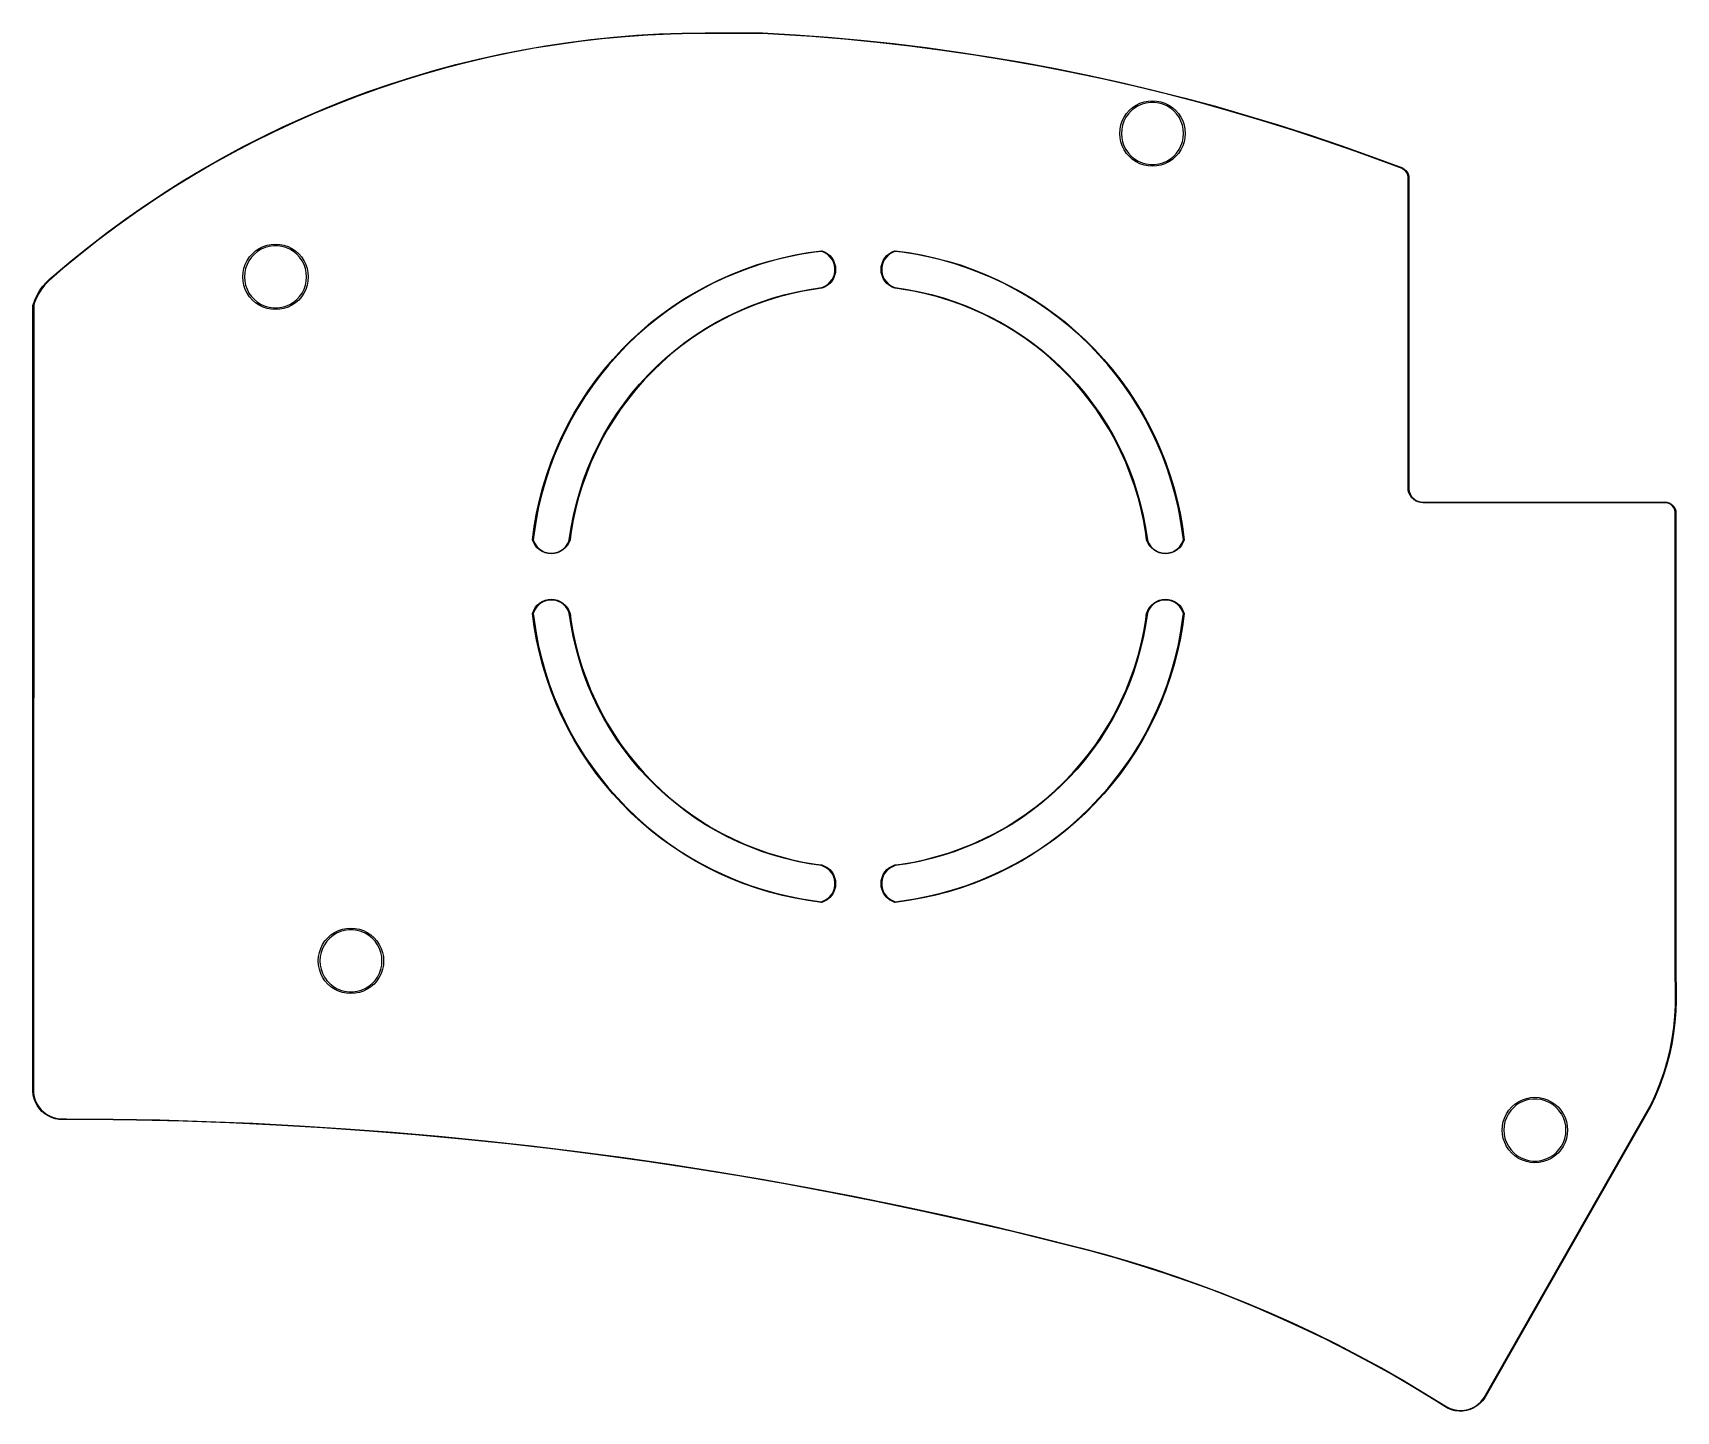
# Model space of a CAD drawing. Extents: x 1.4 to 5.86, y -5.69 to -1.95.
import ezdxf

# ---------------------------------------------------------------- set-up
doc = ezdxf.new("R2010")
doc.units = 0
doc.header["$MEASUREMENT"] = 0
doc.layers.add('BLACK', color=7, linetype='CONTINUOUS')

msp = doc.modelspace()

# ---------------------------------------------------------------- linework, layer by layer
at = {"layer": 'BLACK', "linetype": 'CONTINUOUS'}
for p, q in [((2.8506, -1.9723), (2.9124, -1.9645)), ((2.9435, -1.9629), (2.8817, -1.97)), ((2.9124, -1.9645), (2.9744, -1.958)), ((3.0055, -1.9571), (2.9435, -1.9629)), ((2.9744, -1.958), (3.0364, -1.953)), ((3.0676, -1.9528), (3.0055, -1.9571)), ((3.0364, -1.953), (3.0986, -1.9494)), ((3.1298, -1.95), (3.0676, -1.9528)), ((3.0986, -1.9494), (3.1609, -1.9473)), ((3.192, -1.9485), (3.1298, -1.95)), ((3.1609, -1.9473), (3.2231, -1.9466)), ((3.2231, -1.9485), (3.192, -1.9485)), ((3.2231, -1.9466), (3.3796, -1.9465)), ((3.2231, -1.9466), (3.2231, -1.9466)), ((3.2231, -1.9485), (3.2231, -1.9485)), ((3.2231, -1.9485), (3.2231, -1.9485)), ((3.2231, -1.9485), (3.2231, -1.9485)), ((3.3796, -1.9484), (3.2231, -1.9485)), ((3.3796, -1.9465), (3.3797, -1.9465)), ((3.4242, -1.9507), (3.3796, -1.9484)), ((3.3797, -1.9465), (3.3797, -1.9465)), ((3.3797, -1.9465), (3.4688, -1.9517)), ((3.5132, -1.9566), (3.4242, -1.9507)), ((3.4688, -1.9517), (3.5579, -1.9583)), ((3.6022, -1.9639), (3.5132, -1.9566)), ((3.5579, -1.9583), (3.6468, -1.9663)), ((3.691, -1.9726), (3.6022, -1.9639)), ((3.6468, -1.9663), (3.7356, -1.9757)), ((2.6058, -2.0179), (2.6666, -2.0044)), ((2.6974, -1.9999), (2.6365, -2.0127)), ((2.6666, -2.0044), (2.7277, -1.9923)), ((2.7586, -1.9885), (2.6974, -1.9999)), ((2.7277, -1.9923), (2.789, -1.9816)), ((2.8201, -1.9786), (2.7586, -1.9885)), ((2.789, -1.9816), (2.8506, -1.9723)), ((2.8817, -1.97), (2.8201, -1.9786)), ((3.7797, -1.9828), (3.691, -1.9726)), ((3.7356, -1.9757), (3.8242, -1.9866)), ((3.8682, -1.9943), (3.7797, -1.9828)), ((3.8242, -1.9866), (3.9126, -1.9988)), ((3.9565, -2.0072), (3.8682, -1.9943)), ((3.9126, -1.9988), (4.0009, -2.0124)), ((4.0446, -2.0215), (3.9565, -2.0072)), ((2.4254, -2.0668), (2.4852, -2.0491)), ((2.5156, -2.0425), (2.4558, -2.0595)), ((2.4852, -2.0491), (2.5453, -2.0328)), ((2.5759, -2.0269), (2.5156, -2.0425)), ((2.5453, -2.0328), (2.6058, -2.0179)), ((2.6365, -2.0127), (2.5759, -2.0269)), ((4.0009, -2.0124), (4.0889, -2.0274)), ((4.1325, -2.0371), (4.0446, -2.0215)), ((4.0889, -2.0274), (4.1766, -2.0437)), ((4.2201, -2.0542), (4.1325, -2.0371)), ((4.1766, -2.0437), (4.2641, -2.0615)), ((4.3074, -2.0726), (4.2201, -2.0542)), ((2.3372, -2.0975), (2.2787, -2.1186)), ((2.3073, -2.1062), (2.3661, -2.0858)), ((2.3963, -2.0778), (2.3372, -2.0975)), ((2.3661, -2.0858), (2.4254, -2.0668)), ((2.4558, -2.0595), (2.3963, -2.0778)), ((4.2641, -2.0615), (4.3513, -2.0806)), ((4.3944, -2.0924), (4.3074, -2.0726)), ((4.3513, -2.0806), (4.4382, -2.1011)), ((4.4811, -2.1136), (4.3944, -2.0924)), ((2.2206, -2.141), (2.163, -2.1647)), ((2.1911, -2.151), (2.2489, -2.1279)), ((2.2787, -2.1186), (2.2206, -2.141)), ((2.2489, -2.1279), (2.3073, -2.1062)), ((4.3858, -2.1494), (4.3955, -2.1429)), ((4.4011, -2.145), (4.3913, -2.151)), ((4.3955, -2.1429), (4.406, -2.1378)), ((4.4117, -2.1404), (4.4011, -2.145)), ((4.406, -2.1378), (4.417, -2.1341)), ((4.4228, -2.1373), (4.4117, -2.1404)), ((4.417, -2.1341), (4.4284, -2.1318)), ((4.4342, -2.1357), (4.4228, -2.1373)), ((4.4284, -2.1318), (4.44, -2.131)), ((4.4458, -2.1357), (4.4342, -2.1357)), ((4.4382, -2.1011), (4.5248, -2.123)), ((4.44, -2.131), (4.4516, -2.1318)), ((4.4572, -2.1373), (4.4458, -2.1357)), ((4.4516, -2.1318), (4.463, -2.1341)), ((4.4683, -2.1404), (4.4572, -2.1373)), ((4.463, -2.1341), (4.474, -2.1378)), ((4.4789, -2.145), (4.4683, -2.1404)), ((4.474, -2.1378), (4.4845, -2.1429)), ((4.4887, -2.151), (4.4789, -2.145)), ((4.5675, -2.1361), (4.4811, -2.1136)), ((4.4845, -2.1429), (4.4942, -2.1494)), ((4.5248, -2.123), (4.611, -2.1462)), ((4.6535, -2.16), (4.5675, -2.1361)), ((2.1061, -2.1898), (2.0497, -2.2161)), ((2.077, -2.2011), (2.1338, -2.1754)), ((2.163, -2.1647), (2.1061, -2.1898)), ((2.1338, -2.1754), (2.1911, -2.151)), ((4.3541, -2.197), (4.3578, -2.186)), ((4.3578, -2.186), (4.3629, -2.1755)), ((4.3625, -2.1864), (4.3587, -2.1972)), ((4.3678, -2.1761), (4.3625, -2.1864)), ((4.3629, -2.1755), (4.3694, -2.1658)), ((4.3745, -2.1667), (4.3678, -2.1761)), ((4.3694, -2.1658), (4.3771, -2.1571)), ((4.3824, -2.1583), (4.3745, -2.1667)), ((4.3771, -2.1571), (4.3858, -2.1494)), ((4.3913, -2.151), (4.3824, -2.1583)), ((4.4976, -2.1583), (4.4887, -2.151)), ((4.4942, -2.1494), (4.5029, -2.1571)), ((4.5055, -2.1667), (4.4976, -2.1583)), ((4.5029, -2.1571), (4.5106, -2.1658)), ((4.5122, -2.1761), (4.5055, -2.1667)), ((4.5106, -2.1658), (4.5171, -2.1755)), ((4.5175, -2.1864), (4.5122, -2.1761)), ((4.5171, -2.1755), (4.5222, -2.186)), ((4.5213, -2.1972), (4.5175, -2.1864)), ((4.5222, -2.186), (4.5259, -2.197)), ((4.611, -2.1462), (4.6968, -2.1708)), ((4.7391, -2.1853), (4.6535, -2.16)), ((4.6968, -2.1708), (4.7822, -2.1967)), ((4.8243, -2.2119), (4.7391, -2.1853)), ((1.9654, -2.2565), (2.0209, -2.2282)), ((2.0497, -2.2161), (1.9939, -2.2437)), ((2.0209, -2.2282), (2.077, -2.2011)), ((4.351, -2.22), (4.3518, -2.2084)), ((4.3518, -2.2316), (4.351, -2.22)), ((4.3518, -2.2084), (4.3541, -2.197)), ((4.3541, -2.243), (4.3518, -2.2316)), ((4.3563, -2.2085), (4.3556, -2.22)), ((4.3556, -2.22), (4.3563, -2.2315)), ((4.3587, -2.1972), (4.3563, -2.2085)), ((4.3563, -2.2315), (4.3587, -2.2428)), ((4.5237, -2.2085), (4.5213, -2.1972)), ((4.5213, -2.2428), (4.5237, -2.2315)), ((4.5244, -2.22), (4.5237, -2.2085)), ((4.5237, -2.2315), (4.5244, -2.22)), ((4.5259, -2.197), (4.5282, -2.2084)), ((4.5282, -2.2316), (4.5259, -2.243)), ((4.5282, -2.2084), (4.529, -2.22)), ((4.529, -2.22), (4.5282, -2.2316)), ((4.7822, -2.1967), (4.8673, -2.224)), ((4.909, -2.2398), (4.8243, -2.2119)), ((4.8673, -2.224), (4.9518, -2.2526)), ((1.9388, -2.2727), (1.8843, -2.3028)), ((1.9106, -2.286), (1.9654, -2.2565)), ((1.9939, -2.2437), (1.9388, -2.2727)), ((4.3578, -2.254), (4.3541, -2.243)), ((4.3629, -2.2645), (4.3578, -2.254)), ((4.3587, -2.2428), (4.3625, -2.2536)), ((4.3625, -2.2536), (4.3678, -2.2639)), ((4.3694, -2.2742), (4.3629, -2.2645)), ((4.3678, -2.2639), (4.3745, -2.2733)), ((4.3771, -2.2829), (4.3694, -2.2742)), ((4.3745, -2.2733), (4.3824, -2.2817)), ((4.4976, -2.2817), (4.5055, -2.2733)), ((4.5106, -2.2742), (4.5029, -2.2829)), ((4.5055, -2.2733), (4.5122, -2.2639)), ((4.5171, -2.2645), (4.5106, -2.2742)), ((4.5122, -2.2639), (4.5175, -2.2536)), ((4.5222, -2.254), (4.5171, -2.2645)), ((4.5175, -2.2536), (4.5213, -2.2428)), ((4.5259, -2.243), (4.5222, -2.254)), ((4.9933, -2.2691), (4.909, -2.2398)), ((4.9518, -2.2526), (5.0359, -2.2825)), ((5.0772, -2.2996), (4.9933, -2.2691)), ((1.8031, -2.3489), (1.8565, -2.3169)), ((1.8843, -2.3028), (1.8306, -2.3343)), ((1.8565, -2.3169), (1.9106, -2.286)), ((4.3858, -2.2906), (4.3771, -2.2829)), ((4.3824, -2.2817), (4.3913, -2.289)), ((4.3955, -2.2971), (4.3858, -2.2906)), ((4.3913, -2.289), (4.4011, -2.295)), ((4.406, -2.3022), (4.3955, -2.2971)), ((4.4011, -2.295), (4.4117, -2.2996)), ((4.417, -2.3059), (4.406, -2.3022)), ((4.4117, -2.2996), (4.4228, -2.3027)), ((4.4284, -2.3082), (4.417, -2.3059)), ((4.4228, -2.3027), (4.4342, -2.3043)), ((4.44, -2.309), (4.4284, -2.3082)), ((4.4342, -2.3043), (4.4458, -2.3043)), ((4.4516, -2.3082), (4.44, -2.309)), ((4.4458, -2.3043), (4.4572, -2.3027)), ((4.463, -2.3059), (4.4516, -2.3082)), ((4.4572, -2.3027), (4.4683, -2.2996)), ((4.474, -2.3022), (4.463, -2.3059)), ((4.4683, -2.2996), (4.4789, -2.295)), ((4.4845, -2.2971), (4.474, -2.3022)), ((4.4789, -2.295), (4.4887, -2.289)), ((4.4942, -2.2906), (4.4845, -2.2971)), ((4.4887, -2.289), (4.4976, -2.2817)), ((4.5029, -2.2829), (4.4942, -2.2906)), ((5.0359, -2.2825), (5.1196, -2.3137)), ((5.1188, -2.3156), (5.0772, -2.2996)), ((5.1213, -2.3167), (5.1188, -2.3156)), ((5.1196, -2.3137), (5.1196, -2.3137)), ((5.1196, -2.3137), (5.1196, -2.3138)), ((5.1196, -2.3138), (5.1196, -2.3138)), ((5.1196, -2.3138), (5.1246, -2.3167)), ((5.1257, -2.3199), (5.1213, -2.3167)), ((5.1246, -2.3167), (5.129, -2.3205)), ((5.1294, -2.3238), (5.1257, -2.3199)), ((5.129, -2.3205), (5.1325, -2.325)), ((5.1323, -2.3284), (5.1294, -2.3238)), ((1.7776, -2.3669), (1.7254, -2.4008)), ((1.7504, -2.3822), (1.8031, -2.3489)), ((1.8306, -2.3343), (1.7776, -2.3669)), ((5.1343, -2.3334), (5.1323, -2.3284)), ((5.1325, -2.325), (5.1352, -2.3302)), ((5.1354, -2.3387), (5.1343, -2.3334)), ((5.1352, -2.3302), (5.1368, -2.3357)), ((5.1352, -3.1838), (5.1354, -2.3415)), ((5.1354, -2.3415), (5.1354, -2.3387)), ((5.1354, -2.3415), (5.1354, -2.3415)), ((5.1368, -2.3357), (5.1373, -2.3415)), ((5.1373, -2.3415), (5.1371, -3.1838)), ((5.1373, -2.3415), (5.1373, -2.3415)), ((5.1373, -2.3415), (5.1373, -2.3415)), ((1.7254, -2.4008), (1.6739, -2.4358)), ((1.6986, -2.4167), (1.7504, -2.3822)), ((1.5973, -2.4892), (1.6475, -2.4523)), ((1.6739, -2.4358), (1.6233, -2.4721)), ((1.6475, -2.4523), (1.6986, -2.4167)), ((1.5479, -2.5272), (1.5973, -2.4892)), ((1.6233, -2.4721), (1.5736, -2.5094)), ((1.4994, -2.5663), (1.5479, -2.5272)), ((1.5736, -2.5094), (1.5247, -2.548)), ((1.9844, -2.5558), (1.9921, -2.5471)), ((1.9921, -2.5471), (2.0008, -2.5394)), ((2.0063, -2.541), (1.9974, -2.5483)), ((2.0008, -2.5394), (2.0105, -2.5329)), ((2.0161, -2.535), (2.0063, -2.541)), ((2.0105, -2.5329), (2.021, -2.5278)), ((2.0267, -2.5304), (2.0161, -2.535)), ((2.021, -2.5278), (2.032, -2.5241)), ((2.0378, -2.5273), (2.0267, -2.5304)), ((2.032, -2.5241), (2.0434, -2.5218)), ((2.0492, -2.5257), (2.0378, -2.5273)), ((2.0434, -2.5218), (2.055, -2.521)), ((2.0608, -2.5257), (2.0492, -2.5257)), ((2.055, -2.521), (2.0666, -2.5218)), ((2.0722, -2.5273), (2.0608, -2.5257)), ((2.0666, -2.5218), (2.078, -2.5241)), ((2.0833, -2.5304), (2.0722, -2.5273)), ((2.078, -2.5241), (2.089, -2.5278)), ((2.0939, -2.535), (2.0833, -2.5304)), ((2.089, -2.5278), (2.0995, -2.5329)), ((2.1037, -2.541), (2.0939, -2.535)), ((2.0995, -2.5329), (2.1092, -2.5394)), ((2.1126, -2.5483), (2.1037, -2.541)), ((2.1092, -2.5394), (2.1179, -2.5471)), ((2.1179, -2.5471), (2.1256, -2.5558)), ((3.468, -2.5501), (3.5039, -2.5438)), ((3.5221, -2.543), (3.4862, -2.5486)), ((3.5039, -2.5438), (3.5399, -2.539)), ((3.5399, -2.541), (3.5221, -2.543)), ((3.5399, -2.539), (3.5399, -2.539)), ((3.5399, -2.539), (3.5401, -2.5391)), ((3.5436, -2.5421), (3.5399, -2.541)), ((3.5401, -2.5391), (3.5403, -2.5391)), ((3.5403, -2.5391), (3.5403, -2.5391)), ((3.5403, -2.5391), (3.5482, -2.5421)), ((3.551, -2.5457), (3.5436, -2.5421)), ((3.5482, -2.5421), (3.5555, -2.5464)), ((3.5578, -2.5504), (3.551, -2.5457)), ((3.5555, -2.5464), (3.5621, -2.5519)), ((3.7179, -2.5519), (3.7245, -2.5464)), ((3.729, -2.5457), (3.7222, -2.5504)), ((3.7245, -2.5464), (3.7318, -2.5421)), ((3.7364, -2.5421), (3.729, -2.5457)), ((3.7318, -2.5421), (3.7397, -2.5391)), ((3.7401, -2.541), (3.7364, -2.5421)), ((3.7397, -2.5391), (3.7397, -2.5391)), ((3.7397, -2.5391), (3.7399, -2.5391)), ((3.7399, -2.5391), (3.7401, -2.539)), ((3.7401, -2.539), (3.7761, -2.5438)), ((3.7401, -2.539), (3.7401, -2.539)), ((3.7579, -2.543), (3.7401, -2.541)), ((3.7938, -2.5486), (3.7579, -2.543)), ((3.7761, -2.5438), (3.812, -2.5501)), ((1.4518, -2.6065), (1.4994, -2.5663)), ((1.4767, -2.5876), (1.4531, -2.6079)), ((1.5247, -2.548), (1.4767, -2.5876)), ((1.9668, -2.5984), (1.9691, -2.587)), ((1.9691, -2.587), (1.9728, -2.576)), ((1.9737, -2.5872), (1.9713, -2.5985)), ((1.9728, -2.576), (1.9779, -2.5655)), ((1.9775, -2.5764), (1.9737, -2.5872)), ((1.9828, -2.5661), (1.9775, -2.5764)), ((1.9779, -2.5655), (1.9844, -2.5558)), ((1.9895, -2.5567), (1.9828, -2.5661)), ((1.9974, -2.5483), (1.9895, -2.5567)), ((2.1205, -2.5567), (2.1126, -2.5483)), ((2.1272, -2.5661), (2.1205, -2.5567)), ((2.1256, -2.5558), (2.1321, -2.5655)), ((2.1325, -2.5764), (2.1272, -2.5661)), ((2.1321, -2.5655), (2.1372, -2.576)), ((2.1363, -2.5872), (2.1325, -2.5764)), ((2.1387, -2.5985), (2.1363, -2.5872)), ((2.1372, -2.576), (2.1409, -2.587)), ((2.1409, -2.587), (2.1432, -2.5984)), ((3.2944, -2.6031), (3.3282, -2.5897)), ((3.3459, -2.5852), (3.3119, -2.5979)), ((3.3282, -2.5897), (3.3626, -2.5776)), ((3.3804, -2.5739), (3.3459, -2.5852)), ((3.3626, -2.5776), (3.3973, -2.567)), ((3.4153, -2.564), (3.3804, -2.5739)), ((3.3973, -2.567), (3.4325, -2.5579)), ((3.4506, -2.5556), (3.4153, -2.564)), ((3.4325, -2.5579), (3.468, -2.5501)), ((3.4862, -2.5486), (3.4506, -2.5556)), ((3.5636, -2.5561), (3.5578, -2.5504)), ((3.5621, -2.5519), (3.5677, -2.5583)), ((3.5685, -2.5627), (3.5636, -2.5561)), ((3.5677, -2.5583), (3.5722, -2.5655)), ((3.5723, -2.57), (3.5685, -2.5627)), ((3.5722, -2.5655), (3.5755, -2.5733)), ((3.5749, -2.5778), (3.5723, -2.57)), ((3.5762, -2.5859), (3.5749, -2.5778)), ((3.5755, -2.5733), (3.5775, -2.5815)), ((3.5762, -2.5941), (3.5762, -2.5859)), ((3.5775, -2.5815), (3.5782, -2.59)), ((3.5782, -2.59), (3.5775, -2.5985)), ((3.7018, -2.59), (3.7025, -2.5815)), ((3.7025, -2.5985), (3.7018, -2.59)), ((3.7025, -2.5815), (3.7045, -2.5733)), ((3.7051, -2.5778), (3.7038, -2.5859)), ((3.7038, -2.5859), (3.7038, -2.5941)), ((3.7045, -2.5733), (3.7078, -2.5655)), ((3.7077, -2.57), (3.7051, -2.5778)), ((3.7115, -2.5627), (3.7077, -2.57)), ((3.7078, -2.5655), (3.7123, -2.5583)), ((3.7164, -2.5561), (3.7115, -2.5627)), ((3.7123, -2.5583), (3.7179, -2.5519)), ((3.7222, -2.5504), (3.7164, -2.5561)), ((3.8294, -2.5556), (3.7938, -2.5486)), ((3.812, -2.5501), (3.8475, -2.5579)), ((3.8647, -2.564), (3.8294, -2.5556)), ((3.8475, -2.5579), (3.8827, -2.567)), ((3.8996, -2.5739), (3.8647, -2.564)), ((3.8827, -2.567), (3.9174, -2.5776)), ((3.9341, -2.5852), (3.8996, -2.5739)), ((3.9174, -2.5776), (3.9518, -2.5897)), ((3.9681, -2.5979), (3.9341, -2.5852)), ((3.9518, -2.5897), (3.9856, -2.6031)), ((1.4134, -2.6478), (1.4216, -2.6362)), ((1.4275, -2.6319), (1.4189, -2.643)), ((1.4216, -2.6362), (1.4308, -2.6254)), ((1.4371, -2.6216), (1.4275, -2.6319)), ((1.4308, -2.6254), (1.4409, -2.6154)), ((1.4475, -2.6122), (1.4371, -2.6216)), ((1.4409, -2.6154), (1.4518, -2.6065)), ((1.4531, -2.608), (1.4475, -2.6122)), ((1.4518, -2.6065), (1.4518, -2.6065)), ((1.4531, -2.6079), (1.4531, -2.6079)), ((1.4531, -2.6079), (1.4531, -2.608)), ((1.4531, -2.608), (1.4531, -2.608)), ((1.4531, -2.608), (1.4531, -2.608)), ((1.966, -2.61), (1.9668, -2.5984)), ((1.9668, -2.6216), (1.966, -2.61)), ((1.9691, -2.633), (1.9668, -2.6216)), ((1.9728, -2.644), (1.9691, -2.633)), ((1.9713, -2.5985), (1.9706, -2.61)), ((1.9706, -2.61), (1.9713, -2.6215)), ((1.9713, -2.6215), (1.9737, -2.6328)), ((1.9737, -2.6328), (1.9775, -2.6436)), ((2.1325, -2.6436), (2.1363, -2.6328)), ((2.1363, -2.6328), (2.1387, -2.6215)), ((2.1409, -2.633), (2.1372, -2.644)), ((2.1394, -2.61), (2.1387, -2.5985)), ((2.1387, -2.6215), (2.1394, -2.61)), ((2.1432, -2.6216), (2.1409, -2.633)), ((2.1432, -2.5984), (2.144, -2.61)), ((2.144, -2.61), (2.1432, -2.6216)), ((3.1967, -2.6514), (3.2286, -2.634)), ((3.2456, -2.6273), (3.2134, -2.6441)), ((3.2286, -2.634), (3.2612, -2.6178)), ((3.2785, -2.6119), (3.2456, -2.6273)), ((3.2612, -2.6178), (3.2944, -2.6031)), ((3.3119, -2.5979), (3.2785, -2.6119)), ((3.5436, -2.6379), (3.551, -2.6343)), ((3.5555, -2.6336), (3.5482, -2.6379)), ((3.551, -2.6343), (3.5578, -2.6296)), ((3.5621, -2.6281), (3.5555, -2.6336)), ((3.5578, -2.6296), (3.5636, -2.6239)), ((3.5677, -2.6217), (3.5621, -2.6281)), ((3.5636, -2.6239), (3.5685, -2.6173)), ((3.5722, -2.6145), (3.5677, -2.6217)), ((3.5685, -2.6173), (3.5723, -2.61)), ((3.5755, -2.6067), (3.5722, -2.6145)), ((3.5723, -2.61), (3.5749, -2.6022)), ((3.5749, -2.6022), (3.5762, -2.5941)), ((3.5775, -2.5985), (3.5755, -2.6067)), ((3.7045, -2.6067), (3.7025, -2.5985)), ((3.7038, -2.5941), (3.7051, -2.6022)), ((3.7078, -2.6145), (3.7045, -2.6067)), ((3.7051, -2.6022), (3.7077, -2.61)), ((3.7077, -2.61), (3.7115, -2.6173)), ((3.7123, -2.6217), (3.7078, -2.6145)), ((3.7115, -2.6173), (3.7164, -2.6239)), ((3.7179, -2.6281), (3.7123, -2.6217)), ((3.7164, -2.6239), (3.7222, -2.6296)), ((3.7245, -2.6336), (3.7179, -2.6281)), ((3.7222, -2.6296), (3.729, -2.6343)), ((3.7318, -2.6379), (3.7245, -2.6336)), ((3.729, -2.6343), (3.7364, -2.6379)), ((4.0015, -2.6119), (3.9681, -2.5979)), ((3.9856, -2.6031), (4.0188, -2.6178)), ((4.0344, -2.6273), (4.0015, -2.6119)), ((4.0188, -2.6178), (4.0514, -2.634)), ((4.0666, -2.6441), (4.0344, -2.6273)), ((4.0514, -2.634), (4.0833, -2.6514)), ((1.3954, -2.6861), (1.4002, -2.6729)), ((1.3994, -2.6801), (1.3973, -2.6867)), ((1.4048, -2.6672), (1.3994, -2.6801)), ((1.4002, -2.6729), (1.4063, -2.6601)), ((1.4113, -2.6548), (1.4048, -2.6672)), ((1.4063, -2.6601), (1.4134, -2.6478)), ((1.4189, -2.643), (1.4113, -2.6548)), ((1.9779, -2.6545), (1.9728, -2.644)), ((1.9775, -2.6436), (1.9828, -2.6539)), ((1.9844, -2.6642), (1.9779, -2.6545)), ((1.9828, -2.6539), (1.9895, -2.6633)), ((1.9921, -2.6729), (1.9844, -2.6642)), ((1.9895, -2.6633), (1.9974, -2.6717)), ((2.0008, -2.6806), (1.9921, -2.6729)), ((1.9974, -2.6717), (2.0063, -2.679)), ((2.0105, -2.6871), (2.0008, -2.6806)), ((2.0063, -2.679), (2.0161, -2.685)), ((2.0939, -2.685), (2.1037, -2.679)), ((2.1092, -2.6806), (2.0995, -2.6871)), ((2.1037, -2.679), (2.1126, -2.6717)), ((2.1179, -2.6729), (2.1092, -2.6806)), ((2.1126, -2.6717), (2.1205, -2.6633)), ((2.1256, -2.6642), (2.1179, -2.6729)), ((2.1205, -2.6633), (2.1272, -2.6539)), ((2.1321, -2.6545), (2.1256, -2.6642)), ((2.1272, -2.6539), (2.1325, -2.6436)), ((2.1372, -2.644), (2.1321, -2.6545)), ((3.1512, -2.6814), (3.1213, -2.702)), ((3.1352, -2.6901), (3.1656, -2.6701)), ((3.182, -2.6621), (3.1512, -2.6814)), ((3.1656, -2.6701), (3.1967, -2.6514)), ((3.2134, -2.6441), (3.182, -2.6621)), ((3.3449, -2.6897), (3.3764, -2.6778)), ((3.3929, -2.6741), (3.3612, -2.6853)), ((3.3764, -2.6778), (3.4084, -2.6673)), ((3.425, -2.6643), (3.3929, -2.6741)), ((3.4084, -2.6673), (3.4408, -2.6581)), ((3.4575, -2.6558), (3.425, -2.6643)), ((3.4408, -2.6581), (3.4735, -2.6504)), ((3.4904, -2.6488), (3.4575, -2.6558)), ((3.4735, -2.6504), (3.5066, -2.644)), ((3.5235, -2.6431), (3.4904, -2.6488)), ((3.5066, -2.644), (3.5398, -2.639)), ((3.5401, -2.641), (3.5235, -2.6431)), ((3.5398, -2.639), (3.5436, -2.6379)), ((3.5402, -2.6409), (3.5401, -2.641)), ((3.5403, -2.6409), (3.5402, -2.6409)), ((3.5482, -2.6379), (3.5403, -2.6409)), ((3.5403, -2.6409), (3.5403, -2.6409)), ((3.7397, -2.6409), (3.7318, -2.6379)), ((3.7364, -2.6379), (3.7402, -2.639)), ((3.7398, -2.6409), (3.7397, -2.6409)), ((3.7397, -2.6409), (3.7397, -2.6409)), ((3.7399, -2.641), (3.7398, -2.6409)), ((3.7565, -2.6431), (3.7399, -2.641)), ((3.7402, -2.639), (3.7734, -2.644)), ((3.7896, -2.6488), (3.7565, -2.6431)), ((3.7734, -2.644), (3.8065, -2.6504)), ((3.8225, -2.6558), (3.7896, -2.6488)), ((3.8065, -2.6504), (3.8392, -2.6581)), ((3.855, -2.6643), (3.8225, -2.6558)), ((3.8392, -2.6581), (3.8716, -2.6673)), ((3.8871, -2.6741), (3.855, -2.6643)), ((3.8716, -2.6673), (3.9036, -2.6778)), ((3.9188, -2.6853), (3.8871, -2.6741)), ((3.9036, -2.6778), (3.9351, -2.6897)), ((4.098, -2.6621), (4.0666, -2.6441)), ((4.0833, -2.6514), (4.1144, -2.6701)), ((4.1288, -2.6814), (4.098, -2.6621)), ((4.1144, -2.6701), (4.1448, -2.6901)), ((4.1587, -2.702), (4.1288, -2.6814)), ((1.395, -4.8245), (1.3953, -2.6865)), ((1.3953, -2.6865), (1.3954, -2.6863)), ((1.3954, -2.6862), (1.3954, -2.6861)), ((1.3954, -2.6861), (1.3954, -2.6861)), ((1.3954, -2.6861), (1.3954, -2.6861)), ((1.3954, -2.6863), (1.3954, -2.6862)), ((1.3954, -2.6862), (1.3954, -2.6862)), ((1.3973, -2.6867), (1.397, -4.8245)), ((2.021, -2.6922), (2.0105, -2.6871)), ((2.0161, -2.685), (2.0267, -2.6896)), ((2.032, -2.6959), (2.021, -2.6922)), ((2.0267, -2.6896), (2.0378, -2.6927)), ((2.0434, -2.6982), (2.032, -2.6959)), ((2.0378, -2.6927), (2.0492, -2.6943)), ((2.055, -2.699), (2.0434, -2.6982)), ((2.0492, -2.6943), (2.0608, -2.6943)), ((2.0666, -2.6982), (2.055, -2.699)), ((2.0608, -2.6943), (2.0722, -2.6927)), ((2.078, -2.6959), (2.0666, -2.6982)), ((2.0722, -2.6927), (2.0833, -2.6896)), ((2.089, -2.6922), (2.078, -2.6959)), ((2.0833, -2.6896), (2.0939, -2.685)), ((2.0995, -2.6871), (2.089, -2.6922)), ((3.0923, -2.7237), (3.0641, -2.7466)), ((3.077, -2.7336), (3.1056, -2.7113)), ((3.1213, -2.702), (3.0923, -2.7237)), ((3.1056, -2.7113), (3.1352, -2.6901)), ((3.2538, -2.7332), (3.2835, -2.7174)), ((3.2994, -2.7116), (3.2694, -2.7267)), ((3.2835, -2.7174), (3.3139, -2.7029)), ((3.33, -2.6978), (3.2994, -2.7116)), ((3.3139, -2.7029), (3.3449, -2.6897)), ((3.3612, -2.6853), (3.33, -2.6978)), ((3.95, -2.6978), (3.9188, -2.6853)), ((3.9351, -2.6897), (3.9661, -2.7029)), ((3.9806, -2.7116), (3.95, -2.6978)), ((3.9661, -2.7029), (3.9965, -2.7174)), ((4.0106, -2.7267), (3.9806, -2.7116)), ((3.9965, -2.7174), (4.0262, -2.7332)), ((4.1448, -2.6901), (4.1744, -2.7113)), ((4.1877, -2.7237), (4.1587, -2.702)), ((4.1744, -2.7113), (4.203, -2.7336)), ((4.2159, -2.7466), (4.1877, -2.7237)), ((3.037, -2.7707), (3.0108, -2.7958)), ((3.0225, -2.7818), (3.0493, -2.7572)), ((3.0641, -2.7466), (3.037, -2.7707)), ((3.0493, -2.7572), (3.077, -2.7336)), ((3.1689, -2.7879), (3.1964, -2.7685)), ((3.2115, -2.7607), (3.1836, -2.7795)), ((3.1964, -2.7685), (3.2247, -2.7502)), ((3.2401, -2.7431), (3.2115, -2.7607)), ((3.2247, -2.7502), (3.2538, -2.7332)), ((3.2694, -2.7267), (3.2401, -2.7431)), ((4.0399, -2.7431), (4.0106, -2.7267)), ((4.0262, -2.7332), (4.0553, -2.7502)), ((4.0685, -2.7607), (4.0399, -2.7431)), ((4.0553, -2.7502), (4.0836, -2.7685)), ((4.0964, -2.7795), (4.0685, -2.7607)), ((4.0836, -2.7685), (4.1111, -2.7879)), ((4.203, -2.7336), (4.2307, -2.7572)), ((4.243, -2.7707), (4.2159, -2.7466)), ((4.2307, -2.7572), (4.2575, -2.7818)), ((4.2692, -2.7958), (4.243, -2.7707)), ((2.9722, -2.8343), (2.9968, -2.8075)), ((3.0108, -2.7958), (2.9857, -2.822)), ((2.9968, -2.8075), (3.0225, -2.7818)), ((3.1166, -2.8302), (3.1423, -2.8085)), ((3.1566, -2.7995), (3.1305, -2.8206)), ((3.1423, -2.8085), (3.1689, -2.7879)), ((3.1836, -2.7795), (3.1566, -2.7995)), ((4.1234, -2.7995), (4.0964, -2.7795)), ((4.1111, -2.7879), (4.1377, -2.8085)), ((4.1495, -2.8206), (4.1234, -2.7995)), ((4.1377, -2.8085), (4.1634, -2.8302)), ((4.2575, -2.7818), (4.2832, -2.8075)), ((4.2943, -2.822), (4.2692, -2.7958)), ((4.2832, -2.8075), (4.3078, -2.8343)), ((2.9616, -2.8491), (2.9387, -2.8773)), ((2.9486, -2.862), (2.9722, -2.8343)), ((2.9857, -2.822), (2.9616, -2.8491)), ((3.068, -2.8768), (3.0918, -2.853)), ((3.1053, -2.8428), (3.081, -2.866)), ((3.0918, -2.853), (3.1166, -2.8302)), ((3.1305, -2.8206), (3.1053, -2.8428)), ((4.1747, -2.8428), (4.1495, -2.8206)), ((4.1634, -2.8302), (4.1882, -2.853)), ((4.199, -2.866), (4.1747, -2.8428)), ((4.1882, -2.853), (4.212, -2.8768)), ((4.3184, -2.8491), (4.2943, -2.822)), ((4.3078, -2.8343), (4.3314, -2.862)), ((4.3413, -2.8773), (4.3184, -2.8491)), ((2.9051, -2.9202), (2.9263, -2.8906)), ((2.9387, -2.8773), (2.917, -2.9063)), ((2.9263, -2.8906), (2.9486, -2.862)), ((3.0235, -2.9273), (3.0452, -2.9016)), ((3.0578, -2.8903), (3.0356, -2.9155)), ((3.0452, -2.9016), (3.068, -2.8768)), ((3.081, -2.866), (3.0578, -2.8903)), ((4.2222, -2.8903), (4.199, -2.866)), ((4.212, -2.8768), (4.2348, -2.9016)), ((4.2444, -2.9155), (4.2222, -2.8903)), ((4.2348, -2.9016), (4.2565, -2.9273)), ((4.3314, -2.862), (4.3537, -2.8906)), ((4.363, -2.9063), (4.3413, -2.8773)), ((4.3537, -2.8906), (4.3749, -2.9202)), ((2.8964, -2.9362), (2.8771, -2.967)), ((2.8851, -2.9506), (2.9051, -2.9202)), ((2.917, -2.9063), (2.8964, -2.9362)), ((3.0145, -2.9416), (2.9945, -2.9686)), ((3.0029, -2.9539), (3.0235, -2.9273)), ((3.0356, -2.9155), (3.0145, -2.9416)), ((4.2655, -2.9416), (4.2444, -2.9155)), ((4.2565, -2.9273), (4.2771, -2.9539)), ((4.2855, -2.9686), (4.2655, -2.9416)), ((4.3836, -2.9362), (4.363, -2.9063)), ((4.3749, -2.9202), (4.3949, -2.9506)), ((4.4029, -2.967), (4.3836, -2.9362)), ((2.849, -3.0136), (2.8664, -2.9817)), ((2.8771, -2.967), (2.8591, -2.9984)), ((2.8664, -2.9817), (2.8851, -2.9506)), ((2.9652, -3.0097), (2.9835, -2.9814)), ((2.9945, -2.9686), (2.9757, -2.9965)), ((2.9835, -2.9814), (3.0029, -2.9539)), ((4.2771, -2.9539), (4.2965, -2.9814)), ((4.3043, -2.9965), (4.2855, -2.9686)), ((4.2965, -2.9814), (4.3148, -3.0097)), ((4.3949, -2.9506), (4.4136, -2.9817)), ((4.4209, -2.9984), (4.4029, -2.967)), ((4.4136, -2.9817), (4.431, -3.0136)), ((2.8423, -3.0306), (2.8269, -3.0635)), ((2.8328, -3.0462), (2.849, -3.0136)), ((2.8591, -2.9984), (2.8423, -3.0306)), ((2.9324, -3.0685), (2.9482, -3.0388)), ((2.9581, -3.0251), (2.9417, -3.0544)), ((2.9482, -3.0388), (2.9652, -3.0097)), ((2.9757, -2.9965), (2.9581, -3.0251)), ((4.3219, -3.0251), (4.3043, -2.9965)), ((4.3148, -3.0097), (4.3318, -3.0388)), ((4.3383, -3.0544), (4.3219, -3.0251)), ((4.3318, -3.0388), (4.3476, -3.0685)), ((4.4377, -3.0306), (4.4209, -2.9984)), ((4.431, -3.0136), (4.4472, -3.0462)), ((4.4531, -3.0635), (4.4377, -3.0306)), ((2.8047, -3.1132), (2.8181, -3.0794)), ((2.8269, -3.0635), (2.8129, -3.0969)), ((2.8181, -3.0794), (2.8328, -3.0462)), ((2.9179, -3.0989), (2.9324, -3.0685)), ((2.9417, -3.0544), (2.9266, -3.0844)), ((4.3534, -3.0844), (4.3383, -3.0544)), ((4.3476, -3.0685), (4.3621, -3.0989)), ((4.4472, -3.0462), (4.4619, -3.0794)), ((4.4671, -3.0969), (4.4531, -3.0635)), ((4.4619, -3.0794), (4.4753, -3.1132)), ((2.7926, -3.1476), (2.8047, -3.1132)), ((2.8129, -3.0969), (2.8002, -3.1309)), ((2.9128, -3.115), (2.9003, -3.1462)), ((2.9047, -3.1299), (2.9179, -3.0989)), ((2.9266, -3.0844), (2.9128, -3.115)), ((4.3672, -3.115), (4.3534, -3.0844)), ((4.3621, -3.0989), (4.3753, -3.1299)), ((4.3797, -3.1462), (4.3672, -3.115)), ((4.4798, -3.1309), (4.4671, -3.0969)), ((4.4753, -3.1132), (4.4874, -3.1476)), ((2.7889, -3.1654), (2.779, -3.2003)), ((2.782, -3.1823), (2.7926, -3.1476)), ((2.8002, -3.1309), (2.7889, -3.1654)), ((2.8823, -3.1934), (2.8928, -3.1614)), ((2.9003, -3.1462), (2.8891, -3.1779)), ((2.8928, -3.1614), (2.9047, -3.1299)), ((4.3753, -3.1299), (4.3872, -3.1614)), ((4.3909, -3.1779), (4.3797, -3.1462)), ((4.3872, -3.1614), (4.3977, -3.1934)), ((4.4911, -3.1654), (4.4798, -3.1309)), ((4.4874, -3.1476), (4.498, -3.1823)), ((4.501, -3.2003), (4.4911, -3.1654)), ((2.7651, -3.253), (2.7729, -3.2175)), ((2.779, -3.2003), (2.7706, -3.2356)), ((2.7729, -3.2175), (2.782, -3.1823)), ((2.8793, -3.21), (2.8708, -3.2425)), ((2.8731, -3.2258), (2.8823, -3.1934)), ((2.8891, -3.1779), (2.8793, -3.21)), ((4.4007, -3.21), (4.3909, -3.1779)), ((4.3977, -3.1934), (4.4069, -3.2258)), ((4.4092, -3.2425), (4.4007, -3.21)), ((4.498, -3.1823), (4.5071, -3.2175)), ((4.5094, -3.2356), (4.501, -3.2003)), ((4.5071, -3.2175), (4.5149, -3.253)), ((5.1358, -3.1908), (5.1352, -3.1838)), ((5.1352, -3.1838), (5.1352, -3.1838)), ((5.1352, -3.1838), (5.1352, -3.1838)), ((5.1352, -3.1838), (5.1352, -3.1838)), ((5.1376, -3.1976), (5.1358, -3.1908)), ((5.1371, -3.1838), (5.1371, -3.1838)), ((5.1371, -3.1838), (5.1371, -3.1872)), ((5.1371, -3.1872), (5.1383, -3.1938)), ((5.1406, -3.204), (5.1376, -3.1976)), ((5.1383, -3.1938), (5.1406, -3.2001)), ((5.1406, -3.2001), (5.1439, -3.2059)), ((5.1446, -3.2098), (5.1406, -3.204)), ((5.1439, -3.2059), (5.1483, -3.2111)), ((5.1496, -3.2147), (5.1446, -3.2098)), ((5.1483, -3.2111), (5.1534, -3.2154)), ((5.1553, -3.2188), (5.1496, -3.2147)), ((5.1534, -3.2154), (5.1592, -3.2187)), ((2.7588, -3.2889), (2.7651, -3.253)), ((2.7706, -3.2356), (2.7636, -3.2712)), ((2.859, -3.2916), (2.8654, -3.2585)), ((2.8708, -3.2425), (2.8638, -3.2754)), ((2.8654, -3.2585), (2.8731, -3.2258)), ((4.4069, -3.2258), (4.4146, -3.2585)), ((4.4162, -3.2754), (4.4092, -3.2425)), ((4.4146, -3.2585), (4.421, -3.2916)), ((4.5164, -3.2712), (4.5094, -3.2356)), ((4.5149, -3.253), (4.5212, -3.2889)), ((5.1617, -3.2217), (5.1553, -3.2188)), ((5.1592, -3.2187), (5.1655, -3.221)), ((5.1685, -3.2236), (5.1617, -3.2217)), ((5.1655, -3.221), (5.1722, -3.2222)), ((5.1755, -3.2242), (5.1685, -3.2236)), ((5.1722, -3.2222), (5.1755, -3.2222)), ((5.1755, -3.2222), (5.8331, -3.2221)), ((5.8331, -3.2241), (5.1755, -3.2242)), ((5.1755, -3.2242), (5.1755, -3.2242)), ((5.1755, -3.2242), (5.1755, -3.2242)), ((5.8331, -3.2221), (5.8331, -3.2221)), ((5.8331, -3.2221), (5.8331, -3.2221)), ((5.8331, -3.2221), (5.8391, -3.2227)), ((5.836, -3.2241), (5.8331, -3.2241)), ((5.8415, -3.2252), (5.836, -3.2241)), ((5.8391, -3.2227), (5.8448, -3.2244)), ((5.8467, -3.2273), (5.8415, -3.2252)), ((5.8448, -3.2244), (5.8501, -3.2272)), ((5.8513, -3.2304), (5.8467, -3.2273)), ((5.8501, -3.2272), (5.8547, -3.231)), ((5.8553, -3.2344), (5.8513, -3.2304)), ((5.8547, -3.231), (5.8585, -3.2356)), ((5.8584, -3.2391), (5.8553, -3.2344)), ((5.8606, -3.2443), (5.8584, -3.2391)), ((5.8585, -3.2356), (5.8613, -3.2409)), ((5.8617, -3.2498), (5.8606, -3.2443)), ((5.8613, -3.2409), (5.8631, -3.2466)), ((5.8617, -3.2526), (5.8617, -3.2498)), ((5.8617, -4.4775), (5.8617, -3.2526)), ((5.8631, -3.2466), (5.8637, -3.2526)), ((5.8637, -3.2526), (5.8637, -4.4775)), ((2.754, -3.3249), (2.7588, -3.2889)), ((2.758, -3.3071), (2.756, -3.3249)), ((2.7636, -3.2712), (2.758, -3.3071)), ((2.854, -3.3248), (2.859, -3.2916)), ((2.8638, -3.2754), (2.8581, -3.3085)), ((4.4219, -3.3085), (4.4162, -3.2754)), ((4.421, -3.2916), (4.426, -3.3248)), ((4.522, -3.3071), (4.5164, -3.2712)), ((4.5212, -3.2889), (4.526, -3.3249)), ((4.524, -3.3249), (4.522, -3.3071)), ((2.7541, -3.3251), (2.754, -3.3249)), ((2.754, -3.3249), (2.754, -3.3249)), ((2.7541, -3.3253), (2.7541, -3.3251)), ((2.7571, -3.3332), (2.7541, -3.3253)), ((2.7541, -3.3253), (2.7541, -3.3253)), ((2.756, -3.3249), (2.7571, -3.3286)), ((2.7571, -3.3286), (2.7607, -3.336)), ((2.7614, -3.3405), (2.7571, -3.3332)), ((2.7607, -3.336), (2.7654, -3.3428)), ((2.7669, -3.3471), (2.7614, -3.3405)), ((2.7654, -3.3428), (2.7711, -3.3486)), ((2.7733, -3.3527), (2.7669, -3.3471)), ((2.7711, -3.3486), (2.7777, -3.3535)), ((2.8323, -3.3535), (2.8389, -3.3486)), ((2.8431, -3.3471), (2.8367, -3.3527)), ((2.8389, -3.3486), (2.8446, -3.3428)), ((2.8486, -3.3405), (2.8431, -3.3471)), ((2.8446, -3.3428), (2.8493, -3.336)), ((2.8529, -3.3332), (2.8486, -3.3405)), ((2.8493, -3.336), (2.8529, -3.3286)), ((2.8529, -3.3286), (2.854, -3.3248)), ((2.8559, -3.3253), (2.8529, -3.3332)), ((2.856, -3.3251), (2.8559, -3.3252)), ((2.8559, -3.3252), (2.8559, -3.3253)), ((2.8559, -3.3253), (2.8559, -3.3253)), ((2.8581, -3.3085), (2.856, -3.3251)), ((4.424, -3.3251), (4.4219, -3.3085)), ((4.4241, -3.3252), (4.424, -3.3251)), ((4.4241, -3.3253), (4.4241, -3.3252)), ((4.4271, -3.3332), (4.4241, -3.3253)), ((4.4241, -3.3253), (4.4241, -3.3253)), ((4.426, -3.3248), (4.4271, -3.3286)), ((4.4271, -3.3286), (4.4307, -3.336)), ((4.4314, -3.3405), (4.4271, -3.3332)), ((4.4307, -3.336), (4.4354, -3.3428)), ((4.4369, -3.3471), (4.4314, -3.3405)), ((4.4354, -3.3428), (4.4411, -3.3486)), ((4.4433, -3.3527), (4.4369, -3.3471)), ((4.4411, -3.3486), (4.4477, -3.3535)), ((4.5023, -3.3535), (4.5089, -3.3486)), ((4.5131, -3.3471), (4.5067, -3.3527)), ((4.5089, -3.3486), (4.5146, -3.3428)), ((4.5186, -3.3405), (4.5131, -3.3471)), ((4.5146, -3.3428), (4.5193, -3.336)), ((4.5229, -3.3332), (4.5186, -3.3405)), ((4.5193, -3.336), (4.5229, -3.3286)), ((4.5229, -3.3286), (4.524, -3.3249)), ((4.5259, -3.3253), (4.5229, -3.3332)), ((4.526, -3.3249), (4.5259, -3.3251)), ((4.5259, -3.3251), (4.5259, -3.3253)), ((4.5259, -3.3253), (4.5259, -3.3253)), ((4.526, -3.3249), (4.526, -3.3249)), ((2.7805, -3.3572), (2.7733, -3.3527)), ((2.7777, -3.3535), (2.785, -3.3573)), ((2.7883, -3.3605), (2.7805, -3.3572)), ((2.785, -3.3573), (2.7928, -3.3599)), ((2.7965, -3.3625), (2.7883, -3.3605)), ((2.7928, -3.3599), (2.8009, -3.3612)), ((2.805, -3.3632), (2.7965, -3.3625)), ((2.8009, -3.3612), (2.8091, -3.3612)), ((2.8135, -3.3625), (2.805, -3.3632)), ((2.8091, -3.3612), (2.8172, -3.3599)), ((2.8217, -3.3605), (2.8135, -3.3625)), ((2.8172, -3.3599), (2.825, -3.3573)), ((2.8295, -3.3572), (2.8217, -3.3605)), ((2.825, -3.3573), (2.8323, -3.3535)), ((2.8367, -3.3527), (2.8295, -3.3572)), ((4.4505, -3.3572), (4.4433, -3.3527)), ((4.4477, -3.3535), (4.455, -3.3573)), ((4.4583, -3.3605), (4.4505, -3.3572)), ((4.455, -3.3573), (4.4628, -3.3599)), ((4.4665, -3.3625), (4.4583, -3.3605)), ((4.4628, -3.3599), (4.4709, -3.3612)), ((4.475, -3.3632), (4.4665, -3.3625)), ((4.4709, -3.3612), (4.4791, -3.3612)), ((4.4835, -3.3625), (4.475, -3.3632)), ((4.4791, -3.3612), (4.4872, -3.3599)), ((4.4917, -3.3605), (4.4835, -3.3625)), ((4.4872, -3.3599), (4.495, -3.3573)), ((4.4995, -3.3572), (4.4917, -3.3605)), ((4.495, -3.3573), (4.5023, -3.3535)), ((4.5067, -3.3527), (4.4995, -3.3572)), ((2.754, -3.5251), (2.7541, -3.5249)), ((2.7588, -3.5611), (2.754, -3.5251)), ((2.754, -3.5251), (2.754, -3.5251)), ((2.7541, -3.5247), (2.7571, -3.5168)), ((2.7541, -3.5249), (2.7541, -3.5247)), ((2.7541, -3.5247), (2.7541, -3.5247)), ((2.7571, -3.5214), (2.756, -3.5251)), ((2.756, -3.5251), (2.758, -3.5429)), ((2.7571, -3.5168), (2.7614, -3.5095)), ((2.7607, -3.514), (2.7571, -3.5214)), ((2.7654, -3.5072), (2.7607, -3.514)), ((2.7614, -3.5095), (2.7669, -3.5029)), ((2.7711, -3.5014), (2.7654, -3.5072)), ((2.7669, -3.5029), (2.7733, -3.4973)), ((2.7777, -3.4965), (2.7711, -3.5014)), ((2.7733, -3.4973), (2.7805, -3.4928)), ((2.785, -3.4927), (2.7777, -3.4965)), ((2.7805, -3.4928), (2.7883, -3.4895)), ((2.7928, -3.4901), (2.785, -3.4927)), ((2.7883, -3.4895), (2.7965, -3.4875)), ((2.8009, -3.4888), (2.7928, -3.4901)), ((2.7965, -3.4875), (2.805, -3.4868)), ((2.8091, -3.4888), (2.8009, -3.4888)), ((2.805, -3.4868), (2.8135, -3.4875)), ((2.8172, -3.4901), (2.8091, -3.4888)), ((2.8135, -3.4875), (2.8217, -3.4895)), ((2.825, -3.4927), (2.8172, -3.4901)), ((2.8217, -3.4895), (2.8295, -3.4928)), ((2.8323, -3.4965), (2.825, -3.4927)), ((2.8295, -3.4928), (2.8367, -3.4973)), ((2.8389, -3.5014), (2.8323, -3.4965)), ((2.8367, -3.4973), (2.8431, -3.5029)), ((2.8446, -3.5072), (2.8389, -3.5014)), ((2.8431, -3.5029), (2.8486, -3.5095)), ((2.8493, -3.514), (2.8446, -3.5072)), ((2.8486, -3.5095), (2.8529, -3.5168)), ((2.8529, -3.5214), (2.8493, -3.514)), ((2.8529, -3.5168), (2.8559, -3.5247)), ((2.854, -3.5252), (2.8529, -3.5214)), ((2.859, -3.5584), (2.854, -3.5252)), ((2.8559, -3.5247), (2.8559, -3.5247)), ((2.8559, -3.5247), (2.8559, -3.5248)), ((2.8559, -3.5248), (2.856, -3.5249)), ((2.856, -3.5249), (2.8581, -3.5415)), ((4.426, -3.5252), (4.421, -3.5584)), ((4.4219, -3.5415), (4.424, -3.5249)), ((4.424, -3.5249), (4.4241, -3.5248)), ((4.4241, -3.5247), (4.4271, -3.5168)), ((4.4241, -3.5248), (4.4241, -3.5247)), ((4.4241, -3.5247), (4.4241, -3.5247)), ((4.4271, -3.5214), (4.426, -3.5252)), ((4.4271, -3.5168), (4.4314, -3.5095)), ((4.4307, -3.514), (4.4271, -3.5214)), ((4.4354, -3.5072), (4.4307, -3.514)), ((4.4314, -3.5095), (4.4369, -3.5029)), ((4.4411, -3.5014), (4.4354, -3.5072)), ((4.4369, -3.5029), (4.4433, -3.4973)), ((4.4477, -3.4965), (4.4411, -3.5014)), ((4.4433, -3.4973), (4.4505, -3.4928)), ((4.455, -3.4927), (4.4477, -3.4965)), ((4.4505, -3.4928), (4.4583, -3.4895)), ((4.4628, -3.4901), (4.455, -3.4927)), ((4.4583, -3.4895), (4.4665, -3.4875)), ((4.4709, -3.4888), (4.4628, -3.4901)), ((4.4665, -3.4875), (4.475, -3.4868)), ((4.4791, -3.4888), (4.4709, -3.4888)), ((4.475, -3.4868), (4.4835, -3.4875)), ((4.4872, -3.4901), (4.4791, -3.4888)), ((4.4835, -3.4875), (4.4917, -3.4895)), ((4.495, -3.4927), (4.4872, -3.4901)), ((4.4917, -3.4895), (4.4995, -3.4928)), ((4.5023, -3.4965), (4.495, -3.4927)), ((4.4995, -3.4928), (4.5067, -3.4973)), ((4.5089, -3.5014), (4.5023, -3.4965)), ((4.5067, -3.4973), (4.5131, -3.5029)), ((4.5146, -3.5072), (4.5089, -3.5014)), ((4.5131, -3.5029), (4.5186, -3.5095)), ((4.5193, -3.514), (4.5146, -3.5072)), ((4.5186, -3.5095), (4.5229, -3.5168)), ((4.5229, -3.5214), (4.5193, -3.514)), ((4.526, -3.5251), (4.5212, -3.5611)), ((4.522, -3.5429), (4.524, -3.5251)), ((4.5229, -3.5168), (4.5259, -3.5247)), ((4.524, -3.5251), (4.5229, -3.5214)), ((4.5259, -3.5247), (4.5259, -3.5247)), ((4.5259, -3.5247), (4.5259, -3.5249)), ((4.5259, -3.5249), (4.526, -3.5251)), ((4.526, -3.5251), (4.526, -3.5251)), ((2.758, -3.5429), (2.7636, -3.5788)), ((2.7651, -3.597), (2.7588, -3.5611)), ((2.8581, -3.5415), (2.8638, -3.5746)), ((2.8654, -3.5915), (2.859, -3.5584)), ((2.8638, -3.5746), (2.8708, -3.6075)), ((4.4092, -3.6075), (4.4162, -3.5746)), ((4.421, -3.5584), (4.4146, -3.5915)), ((4.4162, -3.5746), (4.4219, -3.5415)), ((4.5212, -3.5611), (4.5149, -3.597)), ((4.5164, -3.5788), (4.522, -3.5429)), ((2.7636, -3.5788), (2.7706, -3.6144)), ((2.7729, -3.6325), (2.7651, -3.597)), ((2.7706, -3.6144), (2.779, -3.6497)), ((2.8731, -3.6242), (2.8654, -3.5915)), ((2.8708, -3.6075), (2.8793, -3.64)), ((4.4007, -3.64), (4.4092, -3.6075)), ((4.4146, -3.5915), (4.4069, -3.6242)), ((4.501, -3.6497), (4.5094, -3.6144)), ((4.5149, -3.597), (4.5071, -3.6325)), ((4.5094, -3.6144), (4.5164, -3.5788)), ((2.782, -3.6677), (2.7729, -3.6325)), ((2.779, -3.6497), (2.7889, -3.6846)), ((2.8823, -3.6566), (2.8731, -3.6242)), ((2.8793, -3.64), (2.8891, -3.6721)), ((2.8928, -3.6886), (2.8823, -3.6566)), ((4.3977, -3.6566), (4.3872, -3.6886)), ((4.3909, -3.6721), (4.4007, -3.64)), ((4.4069, -3.6242), (4.3977, -3.6566)), ((4.4911, -3.6846), (4.501, -3.6497)), ((4.5071, -3.6325), (4.498, -3.6677)), ((2.7926, -3.7024), (2.782, -3.6677)), ((2.7889, -3.6846), (2.8002, -3.7191)), ((2.8047, -3.7368), (2.7926, -3.7024)), ((2.8891, -3.6721), (2.9003, -3.7038)), ((2.9047, -3.7201), (2.8928, -3.6886)), ((2.9003, -3.7038), (2.9128, -3.735)), ((4.3672, -3.735), (4.3797, -3.7038)), ((4.3872, -3.6886), (4.3753, -3.7201)), ((4.3797, -3.7038), (4.3909, -3.6721)), ((4.4874, -3.7024), (4.4753, -3.7368)), ((4.4798, -3.7191), (4.4911, -3.6846)), ((4.498, -3.6677), (4.4874, -3.7024)), ((2.8002, -3.7191), (2.8129, -3.7531)), ((2.8181, -3.7706), (2.8047, -3.7368)), ((2.8129, -3.7531), (2.8269, -3.7865)), ((2.9179, -3.7511), (2.9047, -3.7201)), ((2.9128, -3.735), (2.9266, -3.7656)), ((2.9324, -3.7815), (2.9179, -3.7511)), ((4.3621, -3.7511), (4.3476, -3.7815)), ((4.3534, -3.7656), (4.3672, -3.735)), ((4.3753, -3.7201), (4.3621, -3.7511)), ((4.4531, -3.7865), (4.4671, -3.7531)), ((4.4753, -3.7368), (4.4619, -3.7706)), ((4.4671, -3.7531), (4.4798, -3.7191)), ((2.8328, -3.8038), (2.8181, -3.7706)), ((2.8269, -3.7865), (2.8423, -3.8194)), ((2.9266, -3.7656), (2.9417, -3.7956)), ((2.9482, -3.8112), (2.9324, -3.7815)), ((2.9417, -3.7956), (2.9581, -3.8249)), ((4.3219, -3.8249), (4.3383, -3.7956)), ((4.3476, -3.7815), (4.3318, -3.8112)), ((4.3383, -3.7956), (4.3534, -3.7656)), ((4.4377, -3.8194), (4.4531, -3.7865)), ((4.4619, -3.7706), (4.4472, -3.8038)), ((2.849, -3.8364), (2.8328, -3.8038)), ((2.8423, -3.8194), (2.8591, -3.8516)), ((2.8664, -3.8683), (2.849, -3.8364)), ((2.9652, -3.8403), (2.9482, -3.8112)), ((2.9581, -3.8249), (2.9757, -3.8535)), ((2.9835, -3.8686), (2.9652, -3.8403)), ((4.3148, -3.8403), (4.2965, -3.8686)), ((4.3043, -3.8535), (4.3219, -3.8249)), ((4.3318, -3.8112), (4.3148, -3.8403)), ((4.431, -3.8364), (4.4136, -3.8683)), ((4.4209, -3.8516), (4.4377, -3.8194)), ((4.4472, -3.8038), (4.431, -3.8364)), ((2.8591, -3.8516), (2.8771, -3.883)), ((2.8851, -3.8994), (2.8664, -3.8683)), ((2.8771, -3.883), (2.8964, -3.9138)), ((2.9757, -3.8535), (2.9945, -3.8814)), ((3.0029, -3.8961), (2.9835, -3.8686)), ((2.9945, -3.8814), (3.0145, -3.9084)), ((4.2655, -3.9084), (4.2855, -3.8814)), ((4.2965, -3.8686), (4.2771, -3.8961)), ((4.2855, -3.8814), (4.3043, -3.8535)), ((4.3836, -3.9138), (4.4029, -3.883)), ((4.4136, -3.8683), (4.3949, -3.8994)), ((4.4029, -3.883), (4.4209, -3.8516)), ((2.9051, -3.9298), (2.8851, -3.8994)), ((2.8964, -3.9138), (2.917, -3.9437)), ((2.9263, -3.9594), (2.9051, -3.9298)), ((3.0235, -3.9227), (3.0029, -3.8961)), ((3.0145, -3.9084), (3.0356, -3.9345)), ((3.0452, -3.9484), (3.0235, -3.9227)), ((4.2565, -3.9227), (4.2348, -3.9484)), ((4.2444, -3.9345), (4.2655, -3.9084)), ((4.2771, -3.8961), (4.2565, -3.9227)), ((4.3749, -3.9298), (4.3537, -3.9594)), ((4.363, -3.9437), (4.3836, -3.9138)), ((4.3949, -3.8994), (4.3749, -3.9298)), ((2.917, -3.9437), (2.9387, -3.9727)), ((2.9486, -3.988), (2.9263, -3.9594)), ((2.9387, -3.9727), (2.9616, -4.0009)), ((3.0356, -3.9345), (3.0578, -3.9597)), ((3.068, -3.9732), (3.0452, -3.9484)), ((3.0578, -3.9597), (3.081, -3.984)), ((3.0918, -3.997), (3.068, -3.9732)), ((4.212, -3.9732), (4.1882, -3.997)), ((4.199, -3.984), (4.2222, -3.9597)), ((4.2348, -3.9484), (4.212, -3.9732)), ((4.2222, -3.9597), (4.2444, -3.9345)), ((4.3184, -4.0009), (4.3413, -3.9727)), ((4.3537, -3.9594), (4.3314, -3.988)), ((4.3413, -3.9727), (4.363, -3.9437)), ((2.9722, -4.0157), (2.9486, -3.988)), ((2.9616, -4.0009), (2.9857, -4.028)), ((2.9968, -4.0425), (2.9722, -4.0157)), ((3.081, -3.984), (3.1053, -4.0072)), ((3.1166, -4.0198), (3.0918, -3.997)), ((3.1053, -4.0072), (3.1305, -4.0294)), ((3.1423, -4.0415), (3.1166, -4.0198)), ((4.1634, -4.0198), (4.1377, -4.0415)), ((4.1495, -4.0294), (4.1747, -4.0072)), ((4.1882, -3.997), (4.1634, -4.0198)), ((4.1747, -4.0072), (4.199, -3.984)), ((4.3078, -4.0157), (4.2832, -4.0425)), ((4.2943, -4.028), (4.3184, -4.0009)), ((4.3314, -3.988), (4.3078, -4.0157)), ((2.9857, -4.028), (3.0108, -4.0542)), ((3.0225, -4.0682), (2.9968, -4.0425)), ((3.0108, -4.0542), (3.037, -4.0793)), ((3.1305, -4.0294), (3.1566, -4.0505)), ((3.1689, -4.0621), (3.1423, -4.0415)), ((3.1566, -4.0505), (3.1836, -4.0705)), ((3.1964, -4.0815), (3.1689, -4.0621)), ((4.1111, -4.0621), (4.0836, -4.0815)), ((4.0964, -4.0705), (4.1234, -4.0505)), ((4.1377, -4.0415), (4.1111, -4.0621)), ((4.1234, -4.0505), (4.1495, -4.0294)), ((4.243, -4.0793), (4.2692, -4.0542)), ((4.2832, -4.0425), (4.2575, -4.0682)), ((4.2692, -4.0542), (4.2943, -4.028)), ((3.0493, -4.0928), (3.0225, -4.0682)), ((3.037, -4.0793), (3.0641, -4.1034)), ((3.077, -4.1164), (3.0493, -4.0928)), ((3.0641, -4.1034), (3.0923, -4.1263)), ((3.1836, -4.0705), (3.2115, -4.0893)), ((3.2247, -4.0998), (3.1964, -4.0815)), ((3.2115, -4.0893), (3.2401, -4.1069)), ((3.2538, -4.1168), (3.2247, -4.0998)), ((3.2401, -4.1069), (3.2694, -4.1233)), ((4.0106, -4.1233), (4.0399, -4.1069)), ((4.0553, -4.0998), (4.0262, -4.1168)), ((4.0399, -4.1069), (4.0685, -4.0893)), ((4.0836, -4.0815), (4.0553, -4.0998)), ((4.0685, -4.0893), (4.0964, -4.0705)), ((4.1877, -4.1263), (4.2159, -4.1034)), ((4.2307, -4.0928), (4.203, -4.1164)), ((4.2159, -4.1034), (4.243, -4.0793)), ((4.2575, -4.0682), (4.2307, -4.0928)), ((3.1056, -4.1387), (3.077, -4.1164)), ((3.0923, -4.1263), (3.1213, -4.148)), ((3.1352, -4.1599), (3.1056, -4.1387)), ((3.1213, -4.148), (3.1512, -4.1686)), ((3.2835, -4.1326), (3.2538, -4.1168)), ((3.2694, -4.1233), (3.2994, -4.1384)), ((3.3139, -4.1471), (3.2835, -4.1326)), ((3.2994, -4.1384), (3.33, -4.1522)), ((3.3449, -4.1603), (3.3139, -4.1471)), ((3.33, -4.1522), (3.3612, -4.1647)), ((3.9188, -4.1647), (3.95, -4.1522)), ((3.9661, -4.1471), (3.9351, -4.1603)), ((3.95, -4.1522), (3.9806, -4.1384)), ((3.9965, -4.1326), (3.9661, -4.1471)), ((3.9806, -4.1384), (4.0106, -4.1233)), ((4.0262, -4.1168), (3.9965, -4.1326)), ((4.1288, -4.1686), (4.1587, -4.148)), ((4.1744, -4.1387), (4.1448, -4.1599)), ((4.1587, -4.148), (4.1877, -4.1263)), ((4.203, -4.1164), (4.1744, -4.1387)), ((3.1656, -4.1799), (3.1352, -4.1599)), ((3.1512, -4.1686), (3.182, -4.1879)), ((3.1967, -4.1986), (3.1656, -4.1799)), ((3.182, -4.1879), (3.2134, -4.2059)), ((3.2286, -4.216), (3.1967, -4.1986)), ((3.3764, -4.1722), (3.3449, -4.1603)), ((3.3612, -4.1647), (3.3929, -4.1759)), ((3.4084, -4.1827), (3.3764, -4.1722)), ((3.3929, -4.1759), (3.425, -4.1857)), ((3.4408, -4.1919), (3.4084, -4.1827)), ((3.425, -4.1857), (3.4575, -4.1942)), ((3.4735, -4.1996), (3.4408, -4.1919)), ((3.4575, -4.1942), (3.4904, -4.2012)), ((3.5066, -4.206), (3.4735, -4.1996)), ((3.8065, -4.1996), (3.7734, -4.206)), ((3.7896, -4.2012), (3.8225, -4.1942)), ((3.8392, -4.1919), (3.8065, -4.1996)), ((3.8225, -4.1942), (3.855, -4.1857)), ((3.8716, -4.1827), (3.8392, -4.1919)), ((3.855, -4.1857), (3.8871, -4.1759)), ((3.9036, -4.1722), (3.8716, -4.1827)), ((3.8871, -4.1759), (3.9188, -4.1647)), ((3.9351, -4.1603), (3.9036, -4.1722)), ((4.0833, -4.1986), (4.0514, -4.216)), ((4.0666, -4.2059), (4.098, -4.1879)), ((4.1144, -4.1799), (4.0833, -4.1986)), ((4.098, -4.1879), (4.1288, -4.1686)), ((4.1448, -4.1599), (4.1144, -4.1799)), ((3.2134, -4.2059), (3.2456, -4.2227)), ((3.2612, -4.2322), (3.2286, -4.216)), ((3.2456, -4.2227), (3.2785, -4.2381)), ((3.2944, -4.2469), (3.2612, -4.2322)), ((3.2785, -4.2381), (3.3119, -4.2521)), ((3.4904, -4.2012), (3.5235, -4.2069)), ((3.5398, -4.211), (3.5066, -4.206)), ((3.5235, -4.2069), (3.5401, -4.209)), ((3.5436, -4.2121), (3.5398, -4.211)), ((3.5401, -4.209), (3.5402, -4.2091)), ((3.5402, -4.2091), (3.5403, -4.2091)), ((3.5403, -4.2091), (3.5403, -4.2091)), ((3.5403, -4.2091), (3.5482, -4.2121)), ((3.551, -4.2157), (3.5436, -4.2121)), ((3.5482, -4.2121), (3.5555, -4.2164)), ((3.5578, -4.2204), (3.551, -4.2157)), ((3.5555, -4.2164), (3.5621, -4.2219)), ((3.5636, -4.2261), (3.5578, -4.2204)), ((3.5621, -4.2219), (3.5677, -4.2283)), ((3.5685, -4.2327), (3.5636, -4.2261)), ((3.5677, -4.2283), (3.5722, -4.2355)), ((3.5723, -4.24), (3.5685, -4.2327)), ((3.5722, -4.2355), (3.5755, -4.2433)), ((3.5749, -4.2478), (3.5723, -4.24)), ((3.5755, -4.2433), (3.5775, -4.2515)), ((3.7025, -4.2515), (3.7045, -4.2433)), ((3.7045, -4.2433), (3.7078, -4.2355)), ((3.7077, -4.24), (3.7051, -4.2478)), ((3.7115, -4.2327), (3.7077, -4.24)), ((3.7078, -4.2355), (3.7123, -4.2283)), ((3.7164, -4.2261), (3.7115, -4.2327)), ((3.7123, -4.2283), (3.7179, -4.2219)), ((3.7222, -4.2204), (3.7164, -4.2261)), ((3.7179, -4.2219), (3.7245, -4.2164)), ((3.729, -4.2157), (3.7222, -4.2204)), ((3.7245, -4.2164), (3.7318, -4.2121)), ((3.7364, -4.2121), (3.729, -4.2157)), ((3.7318, -4.2121), (3.7397, -4.2091)), ((3.7402, -4.211), (3.7364, -4.2121)), ((3.7397, -4.2091), (3.7397, -4.2091)), ((3.7397, -4.2091), (3.7398, -4.2091)), ((3.7398, -4.2091), (3.7399, -4.209)), ((3.7399, -4.209), (3.7565, -4.2069)), ((3.7734, -4.206), (3.7402, -4.211)), ((3.7565, -4.2069), (3.7896, -4.2012)), ((3.9681, -4.2521), (4.0015, -4.2381)), ((4.0188, -4.2322), (3.9856, -4.2469)), ((4.0015, -4.2381), (4.0344, -4.2227)), ((4.0514, -4.216), (4.0188, -4.2322)), ((4.0344, -4.2227), (4.0666, -4.2059)), ((3.3282, -4.2603), (3.2944, -4.2469)), ((3.3119, -4.2521), (3.3459, -4.2648)), ((3.3626, -4.2724), (3.3282, -4.2603)), ((3.3459, -4.2648), (3.3804, -4.2761)), ((3.3973, -4.283), (3.3626, -4.2724)), ((3.3804, -4.2761), (3.4153, -4.286)), ((3.4325, -4.2921), (3.3973, -4.283)), ((3.4153, -4.286), (3.4506, -4.2944)), ((3.5636, -4.2939), (3.5685, -4.2873)), ((3.5722, -4.2845), (3.5677, -4.2917)), ((3.5685, -4.2873), (3.5723, -4.28)), ((3.5755, -4.2767), (3.5722, -4.2845)), ((3.5723, -4.28), (3.5749, -4.2722)), ((3.5762, -4.2559), (3.5749, -4.2478)), ((3.5749, -4.2722), (3.5762, -4.2641)), ((3.5775, -4.2685), (3.5755, -4.2767)), ((3.5762, -4.2641), (3.5762, -4.2559)), ((3.5775, -4.2515), (3.5782, -4.26)), ((3.5782, -4.26), (3.5775, -4.2685)), ((3.7018, -4.26), (3.7025, -4.2515)), ((3.7025, -4.2685), (3.7018, -4.26)), ((3.7045, -4.2767), (3.7025, -4.2685)), ((3.7051, -4.2478), (3.7038, -4.2559)), ((3.7038, -4.2559), (3.7038, -4.2641)), ((3.7038, -4.2641), (3.7051, -4.2722)), ((3.7078, -4.2845), (3.7045, -4.2767)), ((3.7051, -4.2722), (3.7077, -4.28)), ((3.7077, -4.28), (3.7115, -4.2873)), ((3.7123, -4.2917), (3.7078, -4.2845)), ((3.7115, -4.2873), (3.7164, -4.2939)), ((3.8294, -4.2944), (3.8647, -4.286)), ((3.8827, -4.283), (3.8475, -4.2921)), ((3.8647, -4.286), (3.8996, -4.2761)), ((3.9174, -4.2724), (3.8827, -4.283)), ((3.8996, -4.2761), (3.9341, -4.2648)), ((3.9518, -4.2603), (3.9174, -4.2724)), ((3.9341, -4.2648), (3.9681, -4.2521)), ((3.9856, -4.2469), (3.9518, -4.2603)), ((3.468, -4.2999), (3.4325, -4.2921)), ((3.4506, -4.2944), (3.4862, -4.3014)), ((3.5039, -4.3062), (3.468, -4.2999)), ((3.4862, -4.3014), (3.5221, -4.307)), ((3.5399, -4.311), (3.5039, -4.3062)), ((3.5221, -4.307), (3.5399, -4.309)), ((3.5399, -4.309), (3.5436, -4.3079)), ((3.5401, -4.3109), (3.5399, -4.311)), ((3.5399, -4.311), (3.5399, -4.311)), ((3.5403, -4.3109), (3.5401, -4.3109)), ((3.5482, -4.3079), (3.5403, -4.3109)), ((3.5403, -4.3109), (3.5403, -4.3109)), ((3.5436, -4.3079), (3.551, -4.3043)), ((3.5555, -4.3036), (3.5482, -4.3079)), ((3.551, -4.3043), (3.5578, -4.2996)), ((3.5621, -4.2981), (3.5555, -4.3036)), ((3.5578, -4.2996), (3.5636, -4.2939)), ((3.5677, -4.2917), (3.5621, -4.2981)), ((3.7179, -4.2981), (3.7123, -4.2917)), ((3.7164, -4.2939), (3.7222, -4.2996)), ((3.7245, -4.3036), (3.7179, -4.2981)), ((3.7222, -4.2996), (3.729, -4.3043)), ((3.7318, -4.3079), (3.7245, -4.3036)), ((3.729, -4.3043), (3.7364, -4.3079)), ((3.7397, -4.3109), (3.7318, -4.3079)), ((3.7364, -4.3079), (3.7401, -4.309)), ((3.7399, -4.3109), (3.7397, -4.3109)), ((3.7397, -4.3109), (3.7397, -4.3109)), ((3.7401, -4.311), (3.7399, -4.3109)), ((3.7761, -4.3062), (3.7401, -4.311)), ((3.7401, -4.309), (3.7579, -4.307)), ((3.7401, -4.311), (3.7401, -4.311)), ((3.7579, -4.307), (3.7938, -4.3014)), ((3.812, -4.2999), (3.7761, -4.3062)), ((3.7938, -4.3014), (3.8294, -4.2944)), ((3.8475, -4.2921), (3.812, -4.2999)), ((2.1829, -4.4255), (2.1894, -4.4158)), ((2.1945, -4.4167), (2.1878, -4.4261)), ((2.1894, -4.4158), (2.1971, -4.4071)), ((2.2024, -4.4083), (2.1945, -4.4167)), ((2.1971, -4.4071), (2.2058, -4.3994)), ((2.2113, -4.401), (2.2024, -4.4083)), ((2.2058, -4.3994), (2.2155, -4.3929)), ((2.2211, -4.395), (2.2113, -4.401)), ((2.2155, -4.3929), (2.226, -4.3878)), ((2.2317, -4.3904), (2.2211, -4.395)), ((2.226, -4.3878), (2.237, -4.3841)), ((2.2428, -4.3873), (2.2317, -4.3904)), ((2.237, -4.3841), (2.2484, -4.3818)), ((2.2542, -4.3857), (2.2428, -4.3873)), ((2.2484, -4.3818), (2.26, -4.381)), ((2.2658, -4.3857), (2.2542, -4.3857)), ((2.26, -4.381), (2.2716, -4.3818)), ((2.2772, -4.3873), (2.2658, -4.3857)), ((2.2716, -4.3818), (2.283, -4.3841)), ((2.2883, -4.3904), (2.2772, -4.3873)), ((2.283, -4.3841), (2.294, -4.3878)), ((2.2989, -4.395), (2.2883, -4.3904)), ((2.294, -4.3878), (2.3045, -4.3929)), ((2.3087, -4.401), (2.2989, -4.395)), ((2.3045, -4.3929), (2.3142, -4.3994)), ((2.3176, -4.4083), (2.3087, -4.401)), ((2.3142, -4.3994), (2.3229, -4.4071)), ((2.3255, -4.4167), (2.3176, -4.4083)), ((2.3229, -4.4071), (2.3306, -4.4158)), ((2.3322, -4.4261), (2.3255, -4.4167)), ((2.3306, -4.4158), (2.3371, -4.4255)), ((2.171, -4.47), (2.1718, -4.4584)), ((2.1718, -4.4584), (2.1741, -4.447)), ((2.1741, -4.447), (2.1778, -4.436)), ((2.1763, -4.4585), (2.1756, -4.47)), ((2.1787, -4.4472), (2.1763, -4.4585)), ((2.1778, -4.436), (2.1829, -4.4255)), ((2.1825, -4.4364), (2.1787, -4.4472)), ((2.1878, -4.4261), (2.1825, -4.4364)), ((2.3375, -4.4364), (2.3322, -4.4261)), ((2.3371, -4.4255), (2.3422, -4.436)), ((2.3413, -4.4472), (2.3375, -4.4364)), ((2.3437, -4.4585), (2.3413, -4.4472)), ((2.3422, -4.436), (2.3459, -4.447)), ((2.3444, -4.47), (2.3437, -4.4585)), ((2.3459, -4.447), (2.3482, -4.4584)), ((2.3482, -4.4584), (2.349, -4.47)), ((2.1718, -4.4816), (2.171, -4.47)), ((2.1741, -4.493), (2.1718, -4.4816)), ((2.1778, -4.504), (2.1741, -4.493)), ((2.1756, -4.47), (2.1763, -4.4815)), ((2.1763, -4.4815), (2.1787, -4.4928)), ((2.1829, -4.5145), (2.1778, -4.504)), ((2.1787, -4.4928), (2.1825, -4.5036)), ((2.1825, -4.5036), (2.1878, -4.5139)), ((2.3322, -4.5139), (2.3375, -4.5036)), ((2.3422, -4.504), (2.3371, -4.5145)), ((2.3375, -4.5036), (2.3413, -4.4928)), ((2.3413, -4.4928), (2.3437, -4.4815)), ((2.3459, -4.493), (2.3422, -4.504)), ((2.3437, -4.4815), (2.3444, -4.47)), ((2.3482, -4.4816), (2.3459, -4.493)), ((2.349, -4.47), (2.3482, -4.4816)), ((5.8622, -4.5767), (5.8617, -4.4775)), ((5.8617, -4.4775), (5.8617, -4.4775)), ((5.8617, -4.4775), (5.8617, -4.4775)), ((5.8637, -4.4775), (5.8641, -4.5767)), ((2.1894, -4.5242), (2.1829, -4.5145)), ((2.1878, -4.5139), (2.1945, -4.5233)), ((2.1971, -4.5329), (2.1894, -4.5242)), ((2.1945, -4.5233), (2.2024, -4.5317)), ((2.2058, -4.5406), (2.1971, -4.5329)), ((2.2024, -4.5317), (2.2113, -4.539)), ((2.2155, -4.5471), (2.2058, -4.5406)), ((2.2113, -4.539), (2.2211, -4.545)), ((2.226, -4.5522), (2.2155, -4.5471)), ((2.2211, -4.545), (2.2317, -4.5496)), ((2.237, -4.5559), (2.226, -4.5522)), ((2.2317, -4.5496), (2.2428, -4.5527)), ((2.2484, -4.5582), (2.237, -4.5559)), ((2.2428, -4.5527), (2.2542, -4.5543)), ((2.26, -4.559), (2.2484, -4.5582)), ((2.2542, -4.5543), (2.2658, -4.5543)), ((2.2716, -4.5582), (2.26, -4.559)), ((2.2658, -4.5543), (2.2772, -4.5527)), ((2.283, -4.5559), (2.2716, -4.5582)), ((2.2772, -4.5527), (2.2883, -4.5496)), ((2.294, -4.5522), (2.283, -4.5559)), ((2.2883, -4.5496), (2.2989, -4.545)), ((2.3045, -4.5471), (2.294, -4.5522)), ((2.2989, -4.545), (2.3087, -4.539)), ((2.3142, -4.5406), (2.3045, -4.5471)), ((2.3087, -4.539), (2.3176, -4.5317)), ((2.3229, -4.5329), (2.3142, -4.5406)), ((2.3176, -4.5317), (2.3255, -4.5233)), ((2.3306, -4.5242), (2.3229, -4.5329)), ((2.3255, -4.5233), (2.3322, -4.5139)), ((2.3371, -4.5145), (2.3306, -4.5242)), ((5.8605, -4.6217), (5.862, -4.5917)), ((5.862, -4.5917), (5.8622, -4.5767)), ((5.8641, -4.5767), (5.8632, -4.6068)), ((5.8641, -4.5767), (5.8641, -4.5767)), ((5.8641, -4.5767), (5.8641, -4.5767)), ((5.8609, -4.6368), (5.8573, -4.6667)), ((5.8575, -4.6516), (5.8605, -4.6217)), ((5.8632, -4.6068), (5.8609, -4.6368)), ((5.8475, -4.7108), (5.8532, -4.6813)), ((5.8573, -4.6667), (5.8523, -4.6964)), ((5.8532, -4.6813), (5.8575, -4.6516)), ((5.846, -4.7259), (5.8383, -4.755)), ((5.8405, -4.74), (5.8475, -4.7108)), ((5.8523, -4.6964), (5.846, -4.7259)), ((5.8226, -4.7973), (5.8322, -4.7689)), ((5.8383, -4.755), (5.8293, -4.7837)), ((5.8322, -4.7689), (5.8405, -4.74)), ((1.395, -4.8246), (1.395, -4.8245)), ((1.395, -4.8245), (1.395, -4.8245)), ((1.396, -4.8348), (1.395, -4.8246)), ((1.395, -4.8246), (1.395, -4.8246)), ((1.397, -4.8245), (1.3971, -4.8295)), ((5.7996, -4.8528), (5.8117, -4.8253)), ((5.819, -4.812), (5.8075, -4.8399)), ((5.8117, -4.8253), (5.8226, -4.7973)), ((5.8293, -4.7837), (5.819, -4.812)), ((1.3984, -4.8449), (1.396, -4.8348)), ((1.3971, -4.8295), (1.3988, -4.8395)), ((1.402, -4.8545), (1.3984, -4.8449)), ((1.3988, -4.8395), (1.4017, -4.8491)), ((1.4017, -4.8491), (1.4059, -4.8583)), ((1.4068, -4.8637), (1.402, -4.8545)), ((1.4059, -4.8583), (1.4112, -4.8669)), ((1.4128, -4.8721), (1.4068, -4.8637)), ((1.4112, -4.8669), (1.4175, -4.8747)), ((5.3421, -5.6569), (5.7929, -4.8662)), ((5.7946, -4.8672), (5.3438, -5.6579)), ((5.4094, -4.8758), (5.4171, -4.8671)), ((5.4224, -4.8683), (5.4145, -4.8767)), ((5.4171, -4.8671), (5.4258, -4.8594)), ((5.4313, -4.861), (5.4224, -4.8683)), ((5.4258, -4.8594), (5.4355, -4.8529)), ((5.4411, -4.855), (5.4313, -4.861)), ((5.4355, -4.8529), (5.446, -4.8478)), ((5.4517, -4.8504), (5.4411, -4.855)), ((5.446, -4.8478), (5.457, -4.8441)), ((5.4628, -4.8473), (5.4517, -4.8504)), ((5.457, -4.8441), (5.4684, -4.8418)), ((5.4742, -4.8457), (5.4628, -4.8473)), ((5.4684, -4.8418), (5.48, -4.841)), ((5.4858, -4.8457), (5.4742, -4.8457)), ((5.48, -4.841), (5.4916, -4.8418)), ((5.4972, -4.8473), (5.4858, -4.8457)), ((5.4916, -4.8418), (5.503, -4.8441)), ((5.5083, -4.8504), (5.4972, -4.8473)), ((5.503, -4.8441), (5.514, -4.8478)), ((5.5189, -4.855), (5.5083, -4.8504)), ((5.514, -4.8478), (5.5245, -4.8529)), ((5.5287, -4.861), (5.5189, -4.855)), ((5.5245, -4.8529), (5.5342, -4.8594)), ((5.5376, -4.8683), (5.5287, -4.861)), ((5.5342, -4.8594), (5.5429, -4.8671)), ((5.5455, -4.8767), (5.5376, -4.8683)), ((5.5429, -4.8671), (5.5506, -4.8758)), ((5.7929, -4.8662), (5.7996, -4.8528)), ((5.8075, -4.8399), (5.7946, -4.8671)), ((5.7946, -4.8671), (5.7946, -4.8671)), ((5.7946, -4.8671), (5.7946, -4.8671)), ((5.7946, -4.8671), (5.7946, -4.8672)), ((1.4198, -4.8796), (1.4128, -4.8721)), ((1.4175, -4.8747), (1.4248, -4.8817)), ((1.4277, -4.8862), (1.4198, -4.8796)), ((1.4248, -4.8817), (1.433, -4.8876)), ((1.4365, -4.8918), (1.4277, -4.8862)), ((1.433, -4.8876), (1.4418, -4.8925)), ((1.4458, -4.8961), (1.4365, -4.8918)), ((1.4418, -4.8925), (1.4512, -4.8961)), ((1.4557, -4.8992), (1.4458, -4.8961)), ((1.4512, -4.8961), (1.461, -4.8985)), ((1.4658, -4.901), (1.4557, -4.8992)), ((1.461, -4.8985), (1.471, -4.8996)), ((1.4761, -4.9015), (1.4658, -4.901)), ((1.471, -4.8996), (1.4761, -4.8996)), ((1.4761, -4.8996), (1.4761, -4.8996)), ((1.4761, -4.8996), (1.4761, -4.8996)), ((1.4761, -4.8996), (1.4869, -4.8996)), ((1.4869, -4.9016), (1.4761, -4.9015)), ((1.4761, -4.9015), (1.4761, -4.9015)), ((1.4869, -4.8996), (1.4869, -4.8996)), ((1.4869, -4.8996), (1.6136, -4.9004)), ((1.5503, -4.9016), (1.4869, -4.9016)), ((1.4869, -4.9016), (1.4869, -4.9016)), ((1.4869, -4.9016), (1.4869, -4.9016)), ((1.6769, -4.9032), (1.5503, -4.9016)), ((1.6136, -4.9004), (1.7403, -4.9027)), ((1.8035, -4.9062), (1.6769, -4.9032)), ((1.7403, -4.9027), (1.8669, -4.9065)), ((1.9301, -4.9107), (1.8035, -4.9062)), ((1.8669, -4.9065), (1.9934, -4.9117)), ((2.0566, -4.9166), (1.9301, -4.9107)), ((1.9934, -4.9117), (2.1199, -4.9183)), ((5.3918, -4.9184), (5.3941, -4.907)), ((5.3941, -4.907), (5.3978, -4.896)), ((5.3987, -4.9072), (5.3963, -4.9185)), ((5.3978, -4.896), (5.4029, -4.8855)), ((5.4025, -4.8964), (5.3987, -4.9072)), ((5.4078, -4.8861), (5.4025, -4.8964)), ((5.4029, -4.8855), (5.4094, -4.8758)), ((5.4145, -4.8767), (5.4078, -4.8861)), ((5.5522, -4.8861), (5.5455, -4.8767)), ((5.5506, -4.8758), (5.5571, -4.8855)), ((5.5575, -4.8964), (5.5522, -4.8861)), ((5.5571, -4.8855), (5.5622, -4.896)), ((5.5613, -4.9072), (5.5575, -4.8964)), ((5.5637, -4.9185), (5.5613, -4.9072)), ((5.5622, -4.896), (5.5659, -4.907)), ((5.5659, -4.907), (5.5682, -4.9184)), ((2.1831, -4.9239), (2.0566, -4.9166)), ((2.1199, -4.9183), (2.2464, -4.9264)), ((2.3094, -4.9327), (2.1831, -4.9239)), ((2.2464, -4.9264), (2.3727, -4.9359)), ((2.4356, -4.943), (2.3094, -4.9327)), ((2.3727, -4.9359), (2.4989, -4.9468)), ((2.5618, -4.9546), (2.4356, -4.943)), ((2.4989, -4.9468), (2.6249, -4.9592)), ((2.6877, -4.9677), (2.5618, -4.9546)), ((2.6249, -4.9592), (2.7509, -4.9731)), ((5.391, -4.93), (5.3918, -4.9184)), ((5.3918, -4.9416), (5.391, -4.93)), ((5.3941, -4.953), (5.3918, -4.9416)), ((5.3978, -4.964), (5.3941, -4.953)), ((5.3963, -4.9185), (5.3956, -4.93)), ((5.3956, -4.93), (5.3963, -4.9415)), ((5.3963, -4.9415), (5.3987, -4.9528)), ((5.3987, -4.9528), (5.4025, -4.9636)), ((5.5575, -4.9636), (5.5613, -4.9528)), ((5.5613, -4.9528), (5.5637, -4.9415)), ((5.5659, -4.953), (5.5622, -4.964)), ((5.5644, -4.93), (5.5637, -4.9185)), ((5.5637, -4.9415), (5.5644, -4.93)), ((5.5682, -4.9416), (5.5659, -4.953)), ((5.5682, -4.9184), (5.569, -4.93)), ((5.569, -4.93), (5.5682, -4.9416)), ((2.8135, -4.9823), (2.6877, -4.9677)), ((2.7509, -4.9731), (2.8766, -4.9883)), ((2.9392, -4.9983), (2.8135, -4.9823)), ((2.8766, -4.9883), (3.0022, -5.005)), ((3.0646, -5.0157), (2.9392, -4.9983)), ((3.0022, -5.005), (3.1276, -5.0232)), ((5.4029, -4.9745), (5.3978, -4.964)), ((5.4025, -4.9636), (5.4078, -4.9739)), ((5.4094, -4.9842), (5.4029, -4.9745)), ((5.4078, -4.9739), (5.4145, -4.9833)), ((5.4171, -4.9929), (5.4094, -4.9842)), ((5.4145, -4.9833), (5.4224, -4.9917)), ((5.4258, -5.0006), (5.4171, -4.9929)), ((5.4224, -4.9917), (5.4313, -4.999)), ((5.4355, -5.0071), (5.4258, -5.0006)), ((5.4313, -4.999), (5.4411, -5.005)), ((5.4411, -5.005), (5.4517, -5.0096)), ((5.5083, -5.0096), (5.5189, -5.005)), ((5.5189, -5.005), (5.5287, -4.999)), ((5.5342, -5.0006), (5.5245, -5.0071)), ((5.5287, -4.999), (5.5376, -4.9917)), ((5.5429, -4.9929), (5.5342, -5.0006)), ((5.5376, -4.9917), (5.5455, -4.9833)), ((5.5506, -4.9842), (5.5429, -4.9929)), ((5.5455, -4.9833), (5.5522, -4.9739)), ((5.5571, -4.9745), (5.5506, -4.9842)), ((5.5522, -4.9739), (5.5575, -4.9636)), ((5.5622, -4.964), (5.5571, -4.9745)), ((3.1899, -5.0345), (3.0646, -5.0157)), ((3.1276, -5.0232), (3.2527, -5.0427)), ((3.3149, -5.0548), (3.1899, -5.0345)), ((3.2527, -5.0427), (3.3776, -5.0637)), ((5.446, -5.0122), (5.4355, -5.0071)), ((5.457, -5.0159), (5.446, -5.0122)), ((5.4517, -5.0096), (5.4628, -5.0127)), ((5.4684, -5.0182), (5.457, -5.0159)), ((5.4628, -5.0127), (5.4742, -5.0143)), ((5.48, -5.019), (5.4684, -5.0182)), ((5.4742, -5.0143), (5.4858, -5.0143)), ((5.4916, -5.0182), (5.48, -5.019)), ((5.4858, -5.0143), (5.4972, -5.0127)), ((5.503, -5.0159), (5.4916, -5.0182)), ((5.4972, -5.0127), (5.5083, -5.0096)), ((5.514, -5.0122), (5.503, -5.0159)), ((5.5245, -5.0071), (5.514, -5.0122)), ((3.4397, -5.0765), (3.3149, -5.0548)), ((3.3776, -5.0637), (3.5023, -5.0861)), ((3.5642, -5.0996), (3.4397, -5.0765)), ((3.5023, -5.0861), (3.6267, -5.11)), ((3.6885, -5.1242), (3.5642, -5.0996)), ((3.6267, -5.11), (3.7508, -5.1352)), ((3.8124, -5.1502), (3.6885, -5.1242)), ((3.7508, -5.1352), (3.8747, -5.1619)), ((3.9361, -5.1775), (3.8124, -5.1502)), ((3.8747, -5.1619), (3.9982, -5.19)), ((4.0594, -5.2063), (3.9361, -5.1775)), ((3.9982, -5.19), (4.1214, -5.2195)), ((4.1824, -5.2365), (4.0594, -5.2063)), ((4.1214, -5.2195), (4.2442, -5.2504)), ((4.2438, -5.2523), (4.1824, -5.2365)), ((4.2766, -5.2607), (4.2438, -5.2523)), ((4.2438, -5.2523), (4.2438, -5.2523)), ((4.2438, -5.2523), (4.2438, -5.2523)), ((4.2442, -5.2504), (4.2442, -5.2504)), ((4.2442, -5.2504), (4.2442, -5.2504)), ((4.2442, -5.2504), (4.2442, -5.2504)), ((4.2442, -5.2504), (4.3098, -5.2679)), ((4.3419, -5.2788), (4.2766, -5.2607)), ((4.3098, -5.2679), (4.375, -5.2866)), ((4.4069, -5.2982), (4.3419, -5.2788)), ((4.375, -5.2866), (4.4398, -5.3067)), ((4.4715, -5.3189), (4.4069, -5.2982)), ((4.4398, -5.3067), (4.5042, -5.328)), ((4.5356, -5.3408), (4.4715, -5.3189)), ((4.5042, -5.328), (4.5681, -5.3506)), ((4.5993, -5.364), (4.5356, -5.3408)), ((4.5681, -5.3506), (4.6316, -5.3744)), ((4.6625, -5.3885), (4.5993, -5.364)), ((4.6316, -5.3744), (4.6946, -5.3996)), ((4.7252, -5.4142), (4.6625, -5.3885)), ((4.6946, -5.3996), (4.7571, -5.4259)), ((4.7875, -5.4412), (4.7252, -5.4142)), ((4.7571, -5.4259), (4.8191, -5.4535)), ((4.8491, -5.4694), (4.7875, -5.4412)), ((4.8191, -5.4535), (4.8805, -5.4823)), ((4.9102, -5.4988), (4.8491, -5.4694)), ((4.8805, -5.4823), (4.9413, -5.5123)), ((4.9707, -5.5294), (4.9102, -5.4988)), ((4.9413, -5.5123), (5.0015, -5.5436)), ((5.0306, -5.5612), (4.9707, -5.5294)), ((5.0015, -5.5436), (5.0611, -5.576)), ((5.0898, -5.5942), (5.0306, -5.5612)), ((5.0611, -5.576), (5.1201, -5.6096)), ((5.1484, -5.6283), (5.0898, -5.5942)), ((5.1201, -5.6096), (5.1783, -5.6443)), ((5.2062, -5.6636), (5.1484, -5.6283)), ((5.1783, -5.6443), (5.2359, -5.6802)), ((5.2348, -5.6819), (5.2062, -5.6636)), ((5.3172, -5.6816), (5.3255, -5.6758)), ((5.3305, -5.6738), (5.3225, -5.6803)), ((5.3255, -5.6758), (5.3329, -5.6689)), ((5.3377, -5.6663), (5.3305, -5.6738)), ((5.3329, -5.6689), (5.3394, -5.6612)), ((5.3437, -5.658), (5.3377, -5.6663)), ((5.3394, -5.6612), (5.3421, -5.6569)), ((5.3438, -5.6579), (5.3437, -5.658)), ((5.3437, -5.658), (5.3437, -5.658)), ((5.2438, -5.6869), (5.2348, -5.6819)), ((5.2348, -5.6819), (5.2348, -5.6819)), ((5.2348, -5.6819), (5.2348, -5.6819)), ((5.2359, -5.6802), (5.2359, -5.6802)), ((5.2359, -5.6802), (5.2359, -5.6802)), ((5.2359, -5.6802), (5.2359, -5.6802)), ((5.2359, -5.6802), (5.2401, -5.6829)), ((5.2401, -5.6829), (5.2492, -5.6873)), ((5.2534, -5.6907), (5.2438, -5.6869)), ((5.2492, -5.6873), (5.2588, -5.6904)), ((5.2635, -5.6932), (5.2534, -5.6907)), ((5.2588, -5.6904), (5.2688, -5.6922)), ((5.2737, -5.6944), (5.2635, -5.6932)), ((5.2688, -5.6922), (5.2789, -5.6927)), ((5.2841, -5.6942), (5.2737, -5.6944)), ((5.2789, -5.6927), (5.2889, -5.6918)), ((5.2943, -5.6927), (5.2841, -5.6942)), ((5.2889, -5.6918), (5.2988, -5.6896)), ((5.3042, -5.6898), (5.2943, -5.6927)), ((5.2988, -5.6896), (5.3083, -5.6862)), ((5.3136, -5.6856), (5.3042, -5.6898)), ((5.3083, -5.6862), (5.3172, -5.6816)), ((5.3225, -5.6803), (5.3136, -5.6856))]:
    msp.add_line(p, q, dxfattribs=at)

doc.saveas('drawing.dxf')
